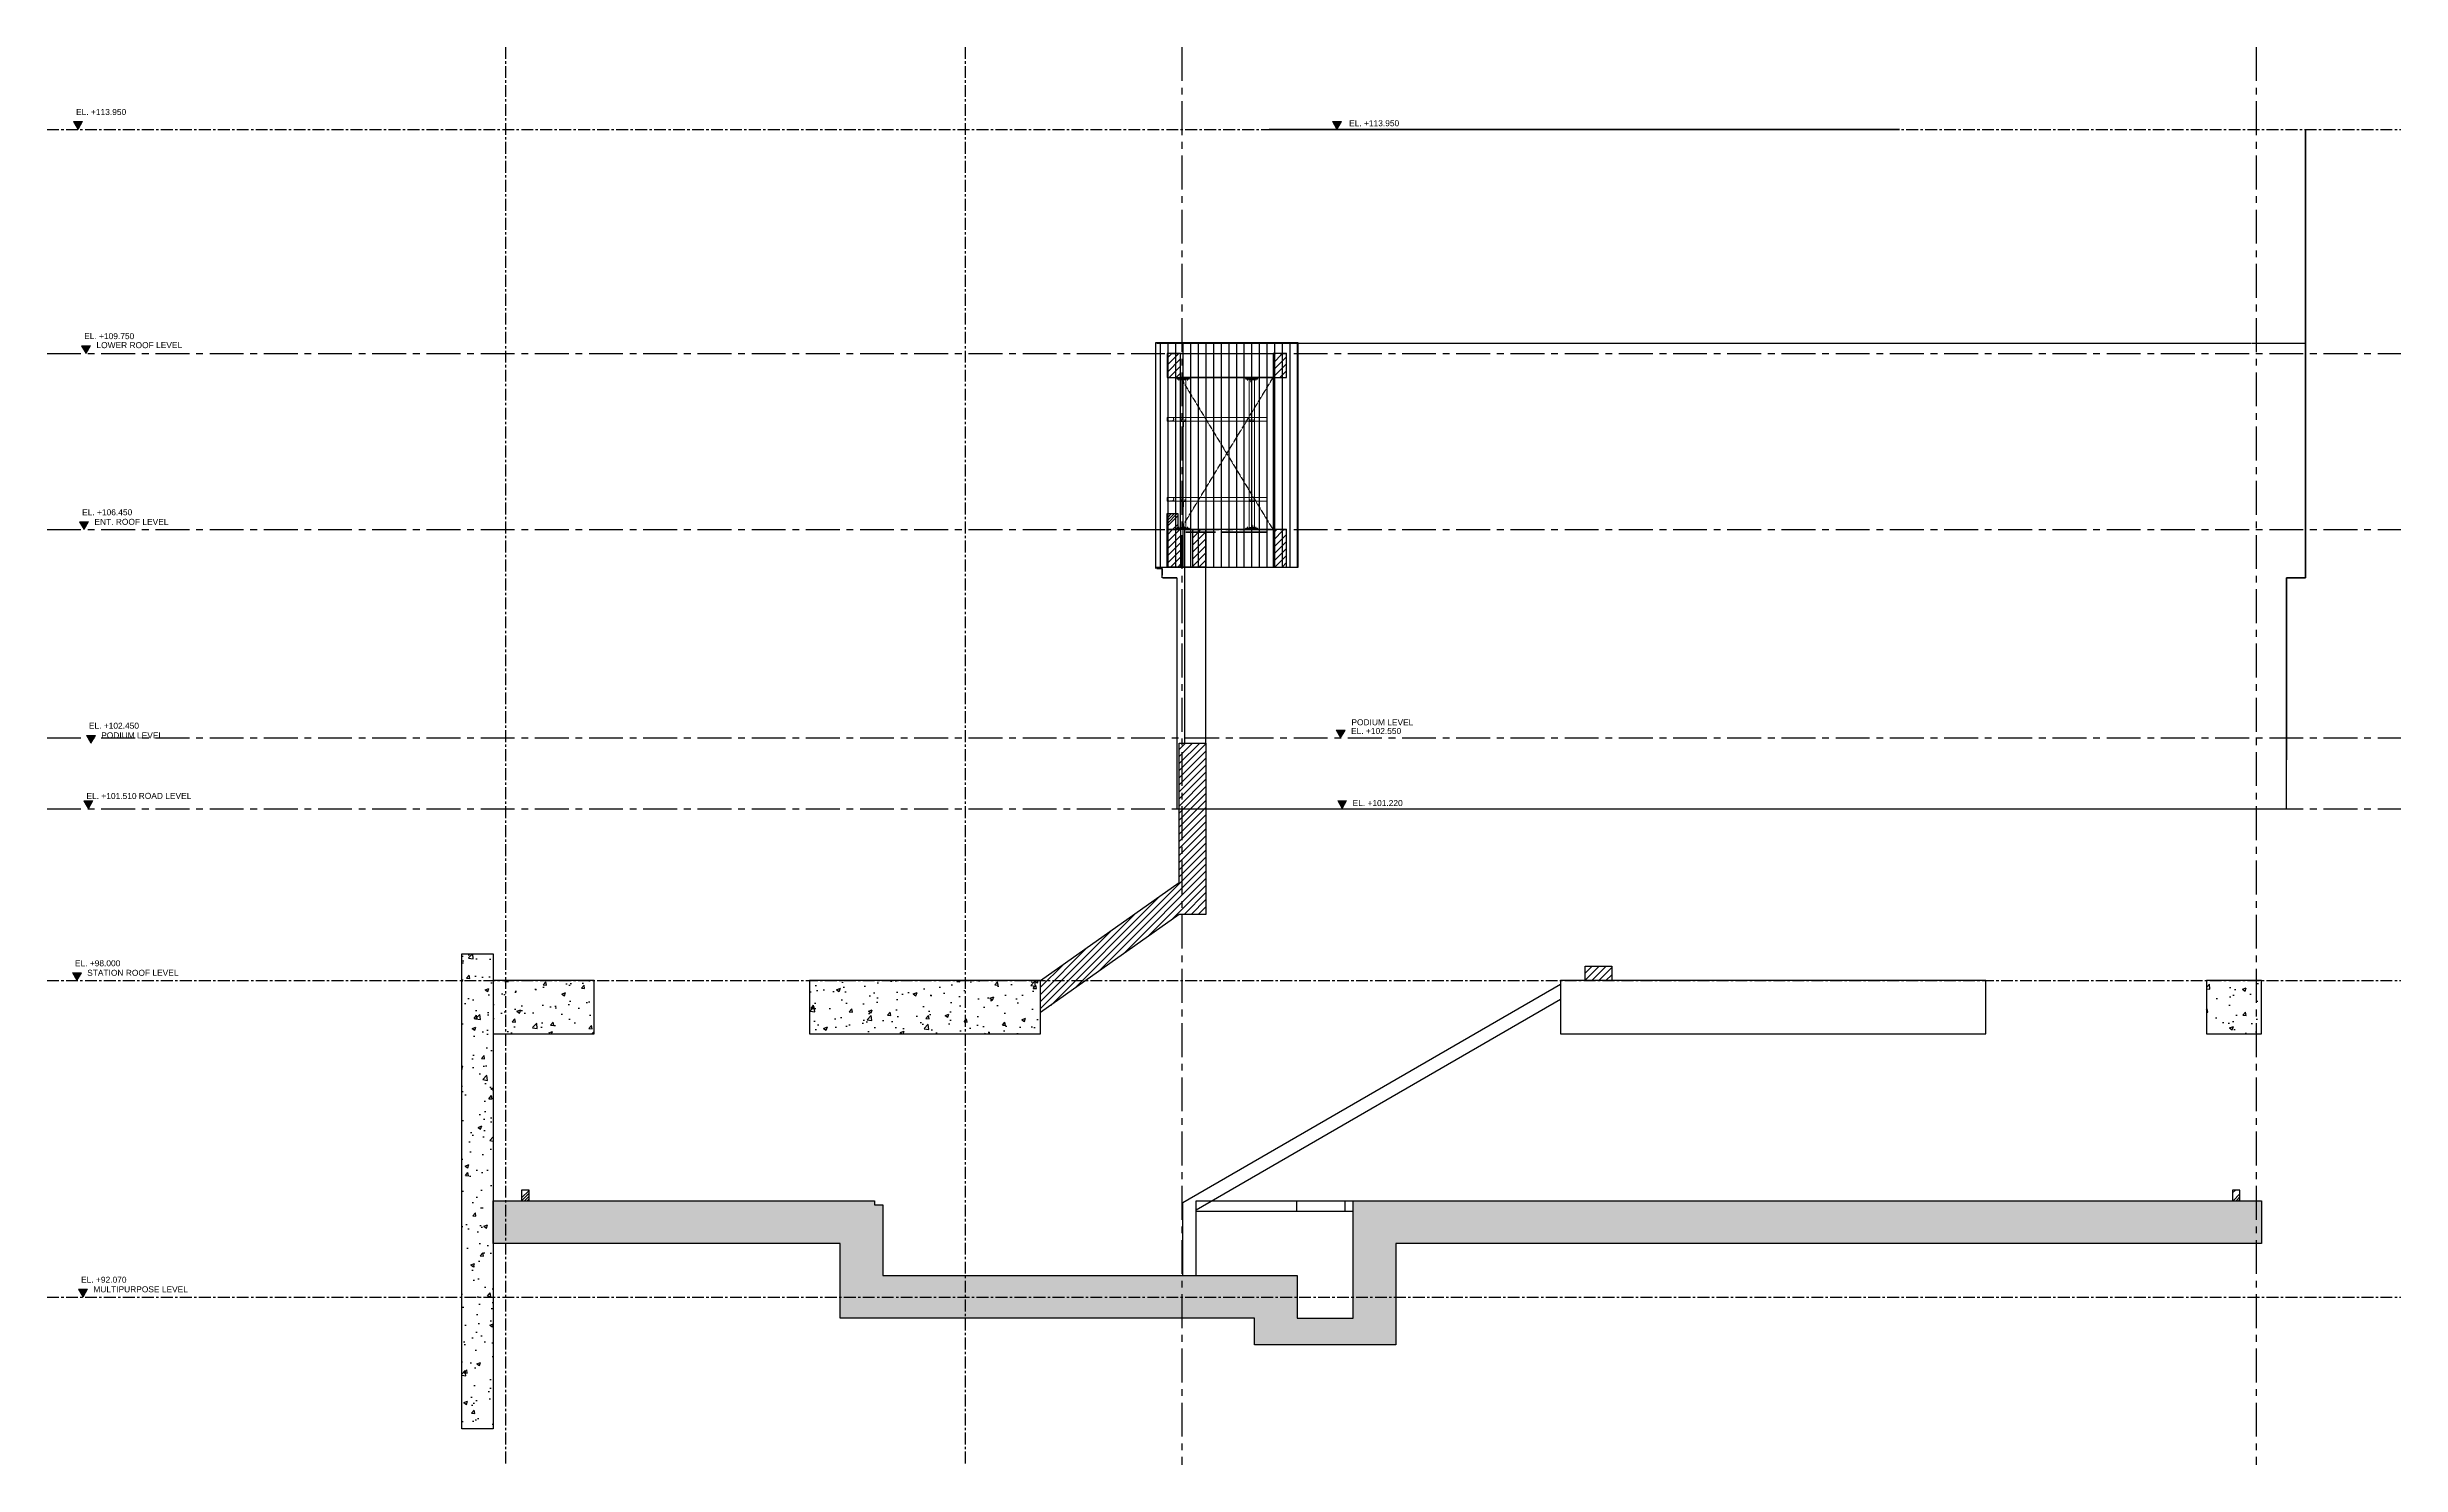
# Model space of a CAD drawing. Header units: millimetres. Extents: x 652554 to 1678317, y -308114 to 170803.
# Drawn here: x 803947 to 848070, y -57451 to -30885 of the extents above; entities that cross this region are included whole.
import ezdxf

# ---------------------------------------------------------------- set-up
doc = ezdxf.new("R2010")
doc.units = ezdxf.units.MM
for name, pattern in [('CENTER', [50.8, 31.75, -6.35, 6.35, -6.35]), ('HIDDEN', [0.375, 0.25, -0.125]), ('XKITLINE00', [0]), ('XKITLINE02', [4, 2, -2])]:
    doc.linetypes.add(name, pattern=pattern)
for name, color, linetype, lineweight in [('A-COLS-E', 1, 'Continuous', 35), ('A-GENM', 1, 'Continuous', 9), ('A-GLAZ-CURT', 2, 'Continuous', 9), ('A-GLAZ-CWMG', 2, 'Continuous', 35), ('Bolt', 1, 'Continuous', 0), ('Part', 2, 'Continuous', 0), ('WALL-E', 2, 'Continuous', 35), ('Z-230_A_LEVEL', 3, 'Continuous', 9)]:
    doc.layers.add(name, color=color, linetype=linetype, lineweight=lineweight)
doc.layers.add('DIM', color=1, linetype='Continuous')
doc.styles.add('Arial_2', font='arial.ttf', dxfattribs={"height": 3})
pattern_1 = [(50, (-790658.35, 142188.7), (717.26018, -62.75213), [75, -825]), (355, (-790658.35, 142188.7), (-138.75133, 752.19213), [60, -660]), (100.451444, (-790598.6, 142183.5), (578.50885, 689.44), [63.7402, -701.1421]), (46.1842, (-790658.35, 142388.7), (1067.24133, -165.5193), [112.5, -1237.5]), (96.635635, (-790569.4, 142374.9), (934.66195, 974.1186), [95.61034, -1051.71376]), (351.184164, (-790658.4, 142388.7), (934.66195, 974.1186), [90, -990]), (21, (-790558.35, 142338.7), (596.90705, -402.6189), [75, -825]), (326, (-790558.35, 142338.7), (243.31533, 725.15005), [60, -660]), (71.451445, (-790508.6, 142305.15), (840.22238, 322.53115), [63.7402, -701.1421]), (37.5, (-790658.35, 142188.7), (12.159855, 332.893854), [0, -652, 0, -670, 0, -662.5]), (7.5, (-790658.35, 142188.7), (263.06954, 394.41171), [0, -382, 0, -637, 0, -252.5]), (327.5, (-790881.35, 142188.7), (533.822436, -22.55487), [0, -250, 0, -780, 0, -1035]), (317.5, (-790981.35, 142188.7), (583.18617, 100.10498), [0, -325, 0, -518, 0, -735])]
pattern_2 = [(45, (-790658.35, 142188.7), (-159.099026, 159.099026), []), (45, (-790605.32, 142188.7), (-159.099026, 159.099026), []), (45, (-790552.28, 142188.7), (-159.099026, 159.099026), []), (45, (-790499.25, 142188.7), (-159.099026, 159.099026), [])]
pattern_3 = [(45, (-790658.35, 142188.7), (-66.291261, 66.291261), [])]

msp = doc.modelspace()

# ---------------------------------------------------------------- texts
at = {"layer": 'Z-230_A_LEVEL', "style": 'Arial_2'}
for s, p in [('EL. +102.550', (828390.8337, -43755.5514)), ('PODIUM LEVEL', (828396.6301, -43592.0117)), ('EL. +101.220', (828419.1538, -45106.2922))]:
    msp.add_text(s, height=112.5, rotation=360, dxfattribs=at).set_placement(p)

# ---------------------------------------------------------------- blocks, each defined once
blk = doc.blocks.new('Level - STR - Level-4265360-SECTION E')
at = {"layer": 'Z-230_A_LEVEL'}
blk.add_hatch(color=256, dxfattribs=at).paths.add_polyline_path([(25324, 101929), (25773, 101152), (26221, 101929)])
for p, q in [((25324, 101929), (26221, 101929)), ((25773, 101152), (25324, 101929)), ((26221, 101929), (25773, 101152))]:
    blk.add_line(p, q, dxfattribs=at)
blk = doc.blocks.new('*A15932753')
at = {"layer": 'Part', "linetype": 'XKITLINE00', "lineweight": 0}
for p, q in [((3268.443203, 248.849652), (3268.443203, 248.199652)), ((3268.443203, 248.849652), (3287.093202, 248.849652)), ((3268.443203, 248.199652), (3287.093202, 248.199652)), ((3287.093202, 248.849652), (3287.093202, 248.199652))]:
    blk.add_line(p, q, dxfattribs=at)
blk = doc.blocks.new('*A15962754')
at = {"layer": 'Part', "linetype": 'XKITLINE00', "lineweight": 0}
for p, q in [((3283.193202, 256.149652), (3282.993202, 256.349652)), ((3285.393202, 256.149652), (3283.193202, 256.149652)), ((3285.593202, 256.349652), (3285.393202, 256.149652))]:
    blk.add_line(p, q, dxfattribs=at)
at = {"layer": 'Part', "linetype": 'XKITLINE02', "lineweight": 0}
blk.add_line((3282.993202, 256.349652), (3285.593202, 256.349652), dxfattribs=at)
blk = doc.blocks.new('*A16092755')
at = {"layer": 'Part', "linetype": 'XKITLINE00', "lineweight": 0}
for p, q in [((3270.943202, 255.949652), (3271.943202, 255.949652)), ((3270.943202, 255.949652), (3270.943202, 248.849652)), ((3271.943202, 255.949652), (3271.943202, 248.849652)), ((3270.943202, 248.139652), (3270.943202, 233.849652)), ((3271.943202, 248.139652), (3271.943202, 233.849652)), ((3270.943202, 233.139652), (3270.943202, 228.249652)), ((3271.943202, 233.139652), (3271.943202, 228.249652)), ((3271.943202, 228.249652), (3270.943202, 228.249652))]:
    blk.add_line(p, q, dxfattribs=at)
at = {"layer": 'Part', "linetype": 'XKITLINE02', "lineweight": 0}
for p, q in [((3270.943202, 248.849652), (3270.943202, 248.139652)), ((3271.943202, 248.849652), (3271.943202, 248.139652)), ((3270.943202, 233.849652), (3270.943202, 233.139652)), ((3271.943202, 233.849652), (3271.943202, 233.139652))]:
    blk.add_line(p, q, dxfattribs=at)
blk = doc.blocks.new('*A16102756')
at = {"layer": 'Part', "linetype": 'XKITLINE00', "lineweight": 0}
for p, q in [((3283.793202, 255.949652), (3284.793202, 255.949652)), ((3283.793202, 255.949652), (3283.793202, 248.849652)), ((3284.793202, 255.949652), (3284.793202, 248.849652)), ((3283.793202, 248.139652), (3283.793202, 233.849652)), ((3284.793202, 248.139652), (3284.793202, 233.849652)), ((3283.793202, 233.139652), (3283.793202, 228.249652)), ((3284.793202, 233.139652), (3284.793202, 228.249652)), ((3284.793202, 228.249652), (3283.793202, 228.249652))]:
    blk.add_line(p, q, dxfattribs=at)
at = {"layer": 'Part', "linetype": 'XKITLINE02', "lineweight": 0}
for p, q in [((3283.793202, 248.849652), (3283.793202, 248.139652)), ((3284.793202, 248.849652), (3284.793202, 248.139652)), ((3283.793202, 233.849652), (3283.793202, 233.139652)), ((3284.793202, 233.849652), (3284.793202, 233.139652))]:
    blk.add_line(p, q, dxfattribs=at)
blk = doc.blocks.new('*A16122757')
at = {"layer": 'Part', "linetype": 'XKITLINE00', "lineweight": 0}
for p, q in [((3270.343202, 228.049652), (3270.343202, 228.149652)), ((3270.343202, 228.149652), (3272.543202, 228.149652)), ((3270.343202, 228.049652), (3272.543202, 228.049652)), ((3272.543202, 228.049652), (3272.543202, 228.149652))]:
    blk.add_line(p, q, dxfattribs=at)
blk = doc.blocks.new('*A16132758')
at = {"layer": 'Part', "linetype": 'XKITLINE02', "lineweight": 0}
for p, q in [((3271.523202, 228.749652), (3271.473202, 228.749652)), ((3271.473202, 228.749652), (3271.473202, 228.249652)), ((3271.473202, 228.149652), (3272.073202, 228.149652)), ((3271.523202, 228.749652), (3271.523202, 228.249652))]:
    blk.add_line(p, q, dxfattribs=at)
at = {"layer": 'Part', "linetype": 'XKITLINE00', "lineweight": 0}
for p, q in [((3271.473202, 228.249652), (3271.473202, 228.149652)), ((3271.523202, 228.249652), (3271.523202, 228.199652)), ((3272.073202, 228.199652), (3271.523202, 228.199652)), ((3272.073202, 228.149652), (3272.073202, 228.199652))]:
    blk.add_line(p, q, dxfattribs=at)
blk = doc.blocks.new('*A16142759')
at = {"layer": 'Part', "linetype": 'XKITLINE00', "lineweight": 0}
for p, q in [((3270.143202, 227.849652), (3270.343202, 228.049652)), ((3270.343202, 228.049652), (3272.543202, 228.049652)), ((3272.543202, 228.049652), (3272.743202, 227.849652))]:
    blk.add_line(p, q, dxfattribs=at)
at = {"layer": 'Part', "linetype": 'XKITLINE02', "lineweight": 0}
blk.add_line((3272.743202, 227.849652), (3270.143202, 227.849652), dxfattribs=at)
blk = doc.blocks.new('*A16152760')
at = {"layer": 'Part', "linetype": 'XKITLINE00', "lineweight": 0}
for p, q in [((3283.193202, 228.049652), (3283.193202, 228.149652)), ((3283.193202, 228.149652), (3285.393202, 228.149652)), ((3283.193202, 228.049652), (3285.393202, 228.049652)), ((3285.393202, 228.049652), (3285.393202, 228.149652))]:
    blk.add_line(p, q, dxfattribs=at)
blk = doc.blocks.new('*A16162761')
at = {"layer": 'Part', "linetype": 'XKITLINE02', "lineweight": 0}
for p, q in [((3284.373202, 228.749652), (3284.323202, 228.749652)), ((3284.323202, 228.749652), (3284.323202, 228.249652)), ((3284.323202, 228.149652), (3284.923202, 228.149652)), ((3284.373202, 228.749652), (3284.373202, 228.249652))]:
    blk.add_line(p, q, dxfattribs=at)
at = {"layer": 'Part', "linetype": 'XKITLINE00', "lineweight": 0}
for p, q in [((3284.323202, 228.249652), (3284.323202, 228.149652)), ((3284.373202, 228.249652), (3284.373202, 228.199652)), ((3284.923202, 228.199652), (3284.373202, 228.199652)), ((3284.923202, 228.149652), (3284.923202, 228.199652))]:
    blk.add_line(p, q, dxfattribs=at)
blk = doc.blocks.new('*A16172762')
at = {"layer": 'Part', "linetype": 'XKITLINE00', "lineweight": 0}
for p, q in [((3282.993202, 227.849652), (3283.193202, 228.049652)), ((3283.193202, 228.049652), (3285.393202, 228.049652)), ((3285.393202, 228.049652), (3285.593202, 227.849652))]:
    blk.add_line(p, q, dxfattribs=at)
at = {"layer": 'Part', "linetype": 'XKITLINE02', "lineweight": 0}
blk.add_line((3285.593202, 227.849652), (3282.993202, 227.849652), dxfattribs=at)
blk = doc.blocks.new('*A16182763')
at = {"layer": 'Part', "linetype": 'XKITLINE00', "lineweight": 0}
for p, q in [((3268.443203, 233.849652), (3268.443203, 233.199652)), ((3268.443203, 233.849652), (3287.093202, 233.849652)), ((3268.443203, 233.199652), (3287.093202, 233.199652)), ((3287.093202, 233.849652), (3287.093202, 233.199652))]:
    blk.add_line(p, q, dxfattribs=at)
blk = doc.blocks.new('*A16192764')
at = {"layer": 'Part', "linetype": 'XKITLINE00', "lineweight": 0}
for p, q in [((3271.473202, 233.139652), (3271.413202, 233.139652)), ((3271.413202, 233.139652), (3271.413202, 232.139652)), ((3271.413202, 232.839652), (3271.473202, 232.839652)), ((3271.413202, 232.139652), (3271.473202, 232.139652)), ((3271.473202, 233.139652), (3271.473202, 232.139652))]:
    blk.add_line(p, q, dxfattribs=at)
blk = doc.blocks.new('*A16202765')
at = {"layer": 'Part', "linetype": 'XKITLINE00', "lineweight": 0}
for p, q in [((3270.943202, 233.139652), (3270.943202, 233.199652)), ((3271.943202, 233.139652), (3270.943202, 233.139652)), ((3271.943202, 233.139652), (3271.943202, 233.199652))]:
    blk.add_line(p, q, dxfattribs=at)
at = {"layer": 'Part', "linetype": 'XKITLINE02', "lineweight": 0}
blk.add_line((3271.943202, 233.199652), (3270.943202, 233.199652), dxfattribs=at)
blk = doc.blocks.new('*A16222766')
at = {"layer": 'Part', "linetype": 'XKITLINE00', "lineweight": 0}
for p, q in [((3284.323202, 233.139652), (3284.263202, 233.139652)), ((3284.263202, 233.139652), (3284.263202, 232.139652)), ((3284.263202, 232.839652), (3284.323202, 232.839652)), ((3284.263202, 232.139652), (3284.323202, 232.139652)), ((3284.323202, 233.139652), (3284.323202, 232.139652))]:
    blk.add_line(p, q, dxfattribs=at)
blk = doc.blocks.new('*A16232767')
at = {"layer": 'Part', "linetype": 'XKITLINE00', "lineweight": 0}
for p, q in [((3283.793202, 233.139652), (3283.793202, 233.199652)), ((3284.793202, 233.139652), (3283.793202, 233.139652)), ((3284.793202, 233.139652), (3284.793202, 233.199652))]:
    blk.add_line(p, q, dxfattribs=at)
at = {"layer": 'Part', "linetype": 'XKITLINE02', "lineweight": 0}
blk.add_line((3284.793202, 233.199652), (3283.793202, 233.199652), dxfattribs=at)
blk = doc.blocks.new('*A16282768')
at = {"layer": 'Bolt', "linetype": 'XKITLINE02', "lineweight": 0}
for p, q in [((3271.552402, 255.699652), (3271.123202, 255.699652)), ((3271.413202, 255.769652), (3271.363202, 255.769652)), ((3271.413202, 255.629652), (3271.363202, 255.629652)), ((3271.473202, 255.769652), (3271.413202, 255.769652)), ((3271.473202, 255.629652), (3271.413202, 255.629652))]:
    blk.add_line(p, q, dxfattribs=at)
blk = doc.blocks.new('*A16292769')
at = {"layer": 'Bolt'}
for points in [[(3270.71, 256.15), (3270.71, 256.05), (3270.57, 256.05), (3270.57, 256.15)], [(3272.31, 256.15), (3272.31, 256.05), (3272.17, 256.05), (3272.17, 256.15)]]:
    blk.add_hatch(color=256, dxfattribs=at).paths.add_polyline_path(points, flags=17)
at = {"layer": 'Bolt', "linetype": 'XKITLINE00', "lineweight": 0}
for p, q in [((3270.57, 256.15), (3270.57, 256.05)), ((3270.64, 256.23), (3270.64, 255.8)), ((3270.71, 256.15), (3270.71, 256.05)), ((3272.17, 256.15), (3272.17, 256.05)), ((3272.24, 256.23), (3272.24, 255.8)), ((3272.31, 256.15), (3272.31, 256.05))]:
    blk.add_line(p, q, dxfattribs=at)
blk = doc.blocks.new('*A16302770')
at = {"layer": 'Bolt', "linetype": 'XKITLINE02', "lineweight": 0}
for p, q in [((3284.402402, 255.699652), (3283.973202, 255.699652)), ((3284.263202, 255.769652), (3284.213202, 255.769652)), ((3284.263202, 255.629652), (3284.213202, 255.629652)), ((3284.323202, 255.769652), (3284.263202, 255.769652)), ((3284.323202, 255.629652), (3284.263202, 255.629652))]:
    blk.add_line(p, q, dxfattribs=at)
blk = doc.blocks.new('*A16312771')
at = {"layer": 'Bolt'}
for points in [[(3283.56, 256.15), (3283.56, 256.05), (3283.42, 256.05), (3283.42, 256.15)], [(3285.16, 256.15), (3285.16, 256.05), (3285.02, 256.05), (3285.02, 256.15)]]:
    blk.add_hatch(color=256, dxfattribs=at).paths.add_polyline_path(points, flags=17)
at = {"layer": 'Bolt', "linetype": 'XKITLINE00', "lineweight": 0}
for p, q in [((3283.42, 256.15), (3283.42, 256.05)), ((3283.49, 256.23), (3283.49, 255.8)), ((3283.56, 256.15), (3283.56, 256.05)), ((3285.02, 256.15), (3285.02, 256.05)), ((3285.09, 256.23), (3285.09, 255.8)), ((3285.16, 256.15), (3285.16, 256.05))]:
    blk.add_line(p, q, dxfattribs=at)
blk = doc.blocks.new('*A16362772')
at = {"layer": 'Bolt', "linetype": 'XKITLINE02', "lineweight": 0}
for p, q in [((3271.334002, 228.499652), (3271.763202, 228.499652)), ((3271.413202, 228.569652), (3271.473202, 228.569652)), ((3271.413202, 228.429652), (3271.473202, 228.429652)), ((3271.473202, 228.569652), (3271.523202, 228.569652)), ((3271.473202, 228.429652), (3271.523202, 228.429652))]:
    blk.add_line(p, q, dxfattribs=at)
blk = doc.blocks.new('*A16372773')
at = {"layer": 'Bolt'}
for points in [[(3270.71, 228.15), (3270.71, 228.05), (3270.57, 228.05), (3270.57, 228.15)], [(3272.31, 228.15), (3272.31, 228.05), (3272.17, 228.05), (3272.17, 228.15)]]:
    blk.add_hatch(color=256, dxfattribs=at).paths.add_polyline_path(points, flags=17)
at = {"layer": 'Bolt', "linetype": 'XKITLINE00', "lineweight": 0}
for p, q in [((3270.57, 228.05), (3270.57, 228.15)), ((3270.64, 227.97), (3270.64, 228.4)), ((3270.71, 228.05), (3270.71, 228.15)), ((3272.17, 228.05), (3272.17, 228.15)), ((3272.24, 227.97), (3272.24, 228.4)), ((3272.31, 228.05), (3272.31, 228.15))]:
    blk.add_line(p, q, dxfattribs=at)
blk = doc.blocks.new('*A16382774')
at = {"layer": 'Bolt', "linetype": 'XKITLINE02', "lineweight": 0}
for p, q in [((3284.184002, 228.499652), (3284.613202, 228.499652)), ((3284.263202, 228.569652), (3284.323202, 228.569652)), ((3284.263202, 228.429652), (3284.323202, 228.429652)), ((3284.323202, 228.569652), (3284.373202, 228.569652)), ((3284.323202, 228.429652), (3284.373202, 228.429652))]:
    blk.add_line(p, q, dxfattribs=at)
blk = doc.blocks.new('*A16392775')
at = {"layer": 'Bolt'}
for points in [[(3283.56, 228.15), (3283.56, 228.05), (3283.42, 228.05), (3283.42, 228.15)], [(3285.16, 228.15), (3285.16, 228.05), (3285.02, 228.05), (3285.02, 228.15)]]:
    blk.add_hatch(color=256, dxfattribs=at).paths.add_polyline_path(points, flags=17)
at = {"layer": 'Bolt', "linetype": 'XKITLINE00', "lineweight": 0}
for p, q in [((3283.42, 228.05), (3283.42, 228.15)), ((3283.49, 227.97), (3283.49, 228.4)), ((3283.56, 228.05), (3283.56, 228.15)), ((3285.02, 228.05), (3285.02, 228.15)), ((3285.09, 227.97), (3285.09, 228.4)), ((3285.16, 228.05), (3285.16, 228.15))]:
    blk.add_line(p, q, dxfattribs=at)
blk = doc.blocks.new('*A16402776')
at = {"layer": 'Bolt'}
for points in [[(3271.21, 233.26), (3271.21, 233.2), (3271.07, 233.2), (3271.07, 233.26)], [(3271.21, 233.2), (3271.21, 233.14), (3271.07, 233.14), (3271.07, 233.2)], [(3271.81, 233.26), (3271.81, 233.2), (3271.67, 233.2), (3271.67, 233.26)], [(3271.81, 233.2), (3271.81, 233.14), (3271.67, 233.14), (3271.67, 233.2)]]:
    blk.add_hatch(color=256, dxfattribs=at).paths.add_polyline_path(points, flags=17)
at = {"layer": 'Bolt', "linetype": 'XKITLINE00', "lineweight": 0}
for p, q in [((3271.07, 233.2), (3271.07, 233.26)), ((3271.07, 233.14), (3271.07, 233.2)), ((3271.14, 233.06), (3271.14, 233.49)), ((3271.21, 233.2), (3271.21, 233.26)), ((3271.21, 233.14), (3271.21, 233.2)), ((3271.67, 233.2), (3271.67, 233.26)), ((3271.67, 233.14), (3271.67, 233.2)), ((3271.74, 233.06), (3271.74, 233.49)), ((3271.81, 233.2), (3271.81, 233.26)), ((3271.81, 233.14), (3271.81, 233.2))]:
    blk.add_line(p, q, dxfattribs=at)
blk = doc.blocks.new('*A16412777')
at = {"layer": 'Bolt'}
for points in [[(3284.06, 233.26), (3284.06, 233.2), (3283.92, 233.2), (3283.92, 233.26)], [(3284.06, 233.2), (3284.06, 233.14), (3283.92, 233.14), (3283.92, 233.2)], [(3284.66, 233.26), (3284.66, 233.2), (3284.52, 233.2), (3284.52, 233.26)], [(3284.66, 233.2), (3284.66, 233.14), (3284.52, 233.14), (3284.52, 233.2)]]:
    blk.add_hatch(color=256, dxfattribs=at).paths.add_polyline_path(points, flags=17)
at = {"layer": 'Bolt', "linetype": 'XKITLINE00', "lineweight": 0}
for p, q in [((3283.92, 233.2), (3283.92, 233.26)), ((3283.92, 233.14), (3283.92, 233.2)), ((3283.99, 233.06), (3283.99, 233.49)), ((3284.06, 233.2), (3284.06, 233.26)), ((3284.06, 233.14), (3284.06, 233.2)), ((3284.52, 233.2), (3284.52, 233.26)), ((3284.52, 233.14), (3284.52, 233.2)), ((3284.59, 233.06), (3284.59, 233.49)), ((3284.66, 233.2), (3284.66, 233.26)), ((3284.66, 233.14), (3284.66, 233.2))]:
    blk.add_line(p, q, dxfattribs=at)
blk = doc.blocks.new('*A16472778')
at = {"layer": 'Part', "linetype": 'XKITLINE00', "lineweight": 0}
for p, q in [((3270.943202, 248.139652), (3270.943202, 248.199652)), ((3271.943202, 248.139652), (3270.943202, 248.139652)), ((3271.943202, 248.139652), (3271.943202, 248.199652))]:
    blk.add_line(p, q, dxfattribs=at)
at = {"layer": 'Part', "linetype": 'XKITLINE02', "lineweight": 0}
blk.add_line((3271.943202, 248.199652), (3270.943202, 248.199652), dxfattribs=at)
blk = doc.blocks.new('*A16482779')
at = {"layer": 'Part', "linetype": 'XKITLINE00', "lineweight": 0}
for p, q in [((3271.473202, 248.139652), (3271.413202, 248.139652)), ((3271.413202, 248.139652), (3271.413202, 247.139652)), ((3271.413202, 247.839652), (3271.473202, 247.839652)), ((3271.413202, 247.139652), (3271.473202, 247.139652)), ((3271.473202, 248.139652), (3271.473202, 247.139652))]:
    blk.add_line(p, q, dxfattribs=at)
blk = doc.blocks.new('*A16492780')
at = {"layer": 'Part', "linetype": 'XKITLINE00', "lineweight": 0}
for p, q in [((3272.543202, 256.149652), (3270.343202, 256.149652)), ((3270.343202, 256.149652), (3270.343202, 256.049652)), ((3272.543202, 256.049652), (3270.343202, 256.049652)), ((3272.543202, 256.149652), (3272.543202, 256.049652))]:
    blk.add_line(p, q, dxfattribs=at)
blk = doc.blocks.new('*A16502781')
at = {"layer": 'Part', "linetype": 'XKITLINE00', "lineweight": 0}
for p, q in [((3270.813202, 256.049652), (3270.813202, 255.999652)), ((3270.813202, 255.999652), (3271.363202, 255.999652)), ((3271.363202, 255.999652), (3271.363202, 255.949652)), ((3271.413202, 256.049652), (3271.413202, 255.949652))]:
    blk.add_line(p, q, dxfattribs=at)
at = {"layer": 'Part', "linetype": 'XKITLINE02', "lineweight": 0}
for p, q in [((3271.413202, 256.049652), (3270.813202, 256.049652)), ((3271.363202, 255.949652), (3271.363202, 255.449652)), ((3271.413202, 255.949652), (3271.413202, 255.449652)), ((3271.363202, 255.449652), (3271.413202, 255.449652))]:
    blk.add_line(p, q, dxfattribs=at)
blk = doc.blocks.new('*A16512782')
at = {"layer": 'Part', "linetype": 'XKITLINE00', "lineweight": 0}
for p, q in [((3270.343202, 256.149652), (3270.143202, 256.349652)), ((3272.543202, 256.149652), (3270.343202, 256.149652)), ((3272.743202, 256.349652), (3272.543202, 256.149652))]:
    blk.add_line(p, q, dxfattribs=at)
at = {"layer": 'Part', "linetype": 'XKITLINE02', "lineweight": 0}
blk.add_line((3270.143202, 256.349652), (3272.743202, 256.349652), dxfattribs=at)
blk = doc.blocks.new('*A16522783')
at = {"layer": 'Bolt'}
for points in [[(3271.21, 248.26), (3271.21, 248.2), (3271.07, 248.2), (3271.07, 248.26)], [(3271.21, 248.2), (3271.21, 248.14), (3271.07, 248.14), (3271.07, 248.2)], [(3271.81, 248.26), (3271.81, 248.2), (3271.67, 248.2), (3271.67, 248.26)], [(3271.81, 248.2), (3271.81, 248.14), (3271.67, 248.14), (3271.67, 248.2)]]:
    blk.add_hatch(color=256, dxfattribs=at).paths.add_polyline_path(points, flags=17)
at = {"layer": 'Bolt', "linetype": 'XKITLINE00', "lineweight": 0}
for p, q in [((3271.07, 248.2), (3271.07, 248.26)), ((3271.07, 248.14), (3271.07, 248.2)), ((3271.14, 248.06), (3271.14, 248.49)), ((3271.21, 248.2), (3271.21, 248.26)), ((3271.21, 248.14), (3271.21, 248.2)), ((3271.67, 248.2), (3271.67, 248.26)), ((3271.67, 248.14), (3271.67, 248.2)), ((3271.74, 248.06), (3271.74, 248.49)), ((3271.81, 248.2), (3271.81, 248.26)), ((3271.81, 248.14), (3271.81, 248.2))]:
    blk.add_line(p, q, dxfattribs=at)
blk = doc.blocks.new('*A16552784')
at = {"layer": 'Part', "linetype": 'XKITLINE00', "lineweight": 0}
for p, q in [((3283.793202, 248.139652), (3283.793202, 248.199652)), ((3284.793202, 248.139652), (3283.793202, 248.139652)), ((3284.793202, 248.139652), (3284.793202, 248.199652))]:
    blk.add_line(p, q, dxfattribs=at)
at = {"layer": 'Part', "linetype": 'XKITLINE02', "lineweight": 0}
blk.add_line((3284.793202, 248.199652), (3283.793202, 248.199652), dxfattribs=at)
blk = doc.blocks.new('*A16562785')
at = {"layer": 'Part', "linetype": 'XKITLINE00', "lineweight": 0}
for p, q in [((3284.323202, 248.139652), (3284.263202, 248.139652)), ((3284.263202, 248.139652), (3284.263202, 247.139652)), ((3284.263202, 247.839652), (3284.323202, 247.839652)), ((3284.263202, 247.139652), (3284.323202, 247.139652)), ((3284.323202, 248.139652), (3284.323202, 247.139652))]:
    blk.add_line(p, q, dxfattribs=at)
blk = doc.blocks.new('*A16572786')
at = {"layer": 'Part', "linetype": 'XKITLINE00', "lineweight": 0}
for p, q in [((3285.393202, 256.149652), (3283.193202, 256.149652)), ((3283.193202, 256.149652), (3283.193202, 256.049652)), ((3285.393202, 256.049652), (3283.193202, 256.049652)), ((3285.393202, 256.149652), (3285.393202, 256.049652))]:
    blk.add_line(p, q, dxfattribs=at)
blk = doc.blocks.new('*A16582787')
at = {"layer": 'Part', "linetype": 'XKITLINE00', "lineweight": 0}
for p, q in [((3283.663202, 256.049652), (3283.663202, 255.999652)), ((3283.663202, 255.999652), (3284.213202, 255.999652)), ((3284.213202, 255.999652), (3284.213202, 255.949652)), ((3284.263202, 256.049652), (3284.263202, 255.949652))]:
    blk.add_line(p, q, dxfattribs=at)
at = {"layer": 'Part', "linetype": 'XKITLINE02', "lineweight": 0}
for p, q in [((3284.263202, 256.049652), (3283.663202, 256.049652)), ((3284.213202, 255.949652), (3284.213202, 255.449652)), ((3284.263202, 255.949652), (3284.263202, 255.449652)), ((3284.213202, 255.449652), (3284.263202, 255.449652))]:
    blk.add_line(p, q, dxfattribs=at)
blk = doc.blocks.new('*A16592788')
at = {"layer": 'Bolt'}
for points in [[(3284.06, 248.26), (3284.06, 248.2), (3283.92, 248.2), (3283.92, 248.26)], [(3284.06, 248.2), (3284.06, 248.14), (3283.92, 248.14), (3283.92, 248.2)], [(3284.66, 248.26), (3284.66, 248.2), (3284.52, 248.2), (3284.52, 248.26)], [(3284.66, 248.2), (3284.66, 248.14), (3284.52, 248.14), (3284.52, 248.2)]]:
    blk.add_hatch(color=256, dxfattribs=at).paths.add_polyline_path(points, flags=17)
at = {"layer": 'Bolt', "linetype": 'XKITLINE00', "lineweight": 0}
for p, q in [((3283.92, 248.2), (3283.92, 248.26)), ((3283.92, 248.14), (3283.92, 248.2)), ((3283.99, 248.06), (3283.99, 248.49)), ((3284.06, 248.2), (3284.06, 248.26)), ((3284.06, 248.14), (3284.06, 248.2)), ((3284.52, 248.2), (3284.52, 248.26)), ((3284.52, 248.14), (3284.52, 248.2)), ((3284.59, 248.06), (3284.59, 248.49)), ((3284.66, 248.2), (3284.66, 248.26)), ((3284.66, 248.14), (3284.66, 248.2))]:
    blk.add_line(p, q, dxfattribs=at)

# ---------------------------------------------------------------- hatches: boundary and pattern name
h = msp.add_hatch()
h.set_pattern_fill('ANSI31', color=49, scale=45, angle=45)
h.paths.add_polyline_path([(827398.7885, -36426.6516), (824723.3744, -36426.6516), (824723.3744, -40626.6506), (827398.7885, -40626.6506)])
h = msp.add_hatch()
h.set_pattern_fill('ANSI31', color=49, scale=750)
h.set_pattern_definition(pattern_3)
h.paths.add_polyline_path([(824943.3744, -37076.6516), (825193.3758, -37076.6516), (825193.3758, -36626.6516), (824943.3744, -36626.6516)])
h = msp.add_hatch()
h.set_pattern_fill('ANSI31', color=49, scale=750)
h.set_pattern_definition([(45, (-788856.68, 142444.51), (-66.291261, 66.291261), [])])
h.paths.add_polyline_path([(826927.3748, -37076.6516), (827177.3748, -37076.6516), (827177.3748, -36626.6516), (826928.7884, -36626.6516)])
h = msp.add_hatch()
h.set_pattern_fill('ANSI34', color=49, scale=300)
h.set_pattern_definition(pattern_2)
h.paths.add_polyline_path([(824943.3744, -39626.6516), (825143.3757, -39626.6516), (825143.3757, -39926.6516), (824943.3744, -39926.6516)])
h = msp.add_hatch()
h.set_pattern_fill('ANSI31', color=49, scale=750)
h.set_pattern_definition(pattern_3)
h.paths.add_polyline_path([(824943.3744, -39926.6516), (825193.3744, -39926.6516), (825193.3744, -40626.6517), (824943.3744, -40626.6517)])
h = msp.add_hatch()
h.set_pattern_fill('ANSI31', color=49, scale=750)
h.set_pattern_definition(pattern_3)
h.paths.add_polyline_path([(825418.3744, -40626.6517), (825668.3743, -40626.6517), (825668.3743, -39926.6516), (825418.3744, -39926.6516)])
h = msp.add_hatch()
h.set_pattern_fill('ANSI31', color=49, scale=750)
h.set_pattern_definition([(45, (-790559.35, 142188.7), (-66.291261, 66.291261), [])])
h.paths.add_polyline_path([(826927.3742, -40626.6517), (827177.3754, -40626.6517), (827177.3754, -39926.6516), (826927.3742, -39926.6516)])
h = msp.add_hatch()
h.set_pattern_fill('ANSI31', color=249, scale=750)
h.set_pattern_definition(pattern_3)
h.paths.add_polyline_path([(822568.377, -48376.6512), (825170.2527, -46536.6517), (825170.3778, -43926.6517), (825670.3792, -43926.6517), (825670.3777, -47136.6517), (825170.2527, -47136.6517), (822568.3762, -48976.6517)])
h = msp.add_hatch()
h.set_pattern_fill('AR-CONC', color=249, scale=100)
h.set_pattern_definition(pattern_1)
h.paths.add_polyline_path([(811719.3163, -47876.7517), (812309.155, -47876.7517), (812309.155, -56775.4048), (811719.3163, -56775.4048)])
h = msp.add_hatch()
h.set_pattern_fill('AR-CONC', color=249, scale=100)
h.set_pattern_definition(pattern_1)
h.paths.add_polyline_path([(814203.3757, -48376.6517), (812308.3744, -48376.6517), (812308.3744, -49376.6516), (814203.3757, -49376.6516)])
h = msp.add_hatch()
h.set_pattern_fill('AR-CONC', color=249, scale=100)
h.set_pattern_definition(pattern_1)
h.paths.add_polyline_path([(818240.7402, -49376.6516), (822568.3774, -49376.6516), (822568.3774, -48376.6517), (818240.7402, -48376.6517)])
h = msp.add_hatch()
h.set_pattern_fill('ANSI31', color=249, scale=750)
h.set_pattern_definition(pattern_3)
h.paths.add_polyline_path([(832778.3743, -48106.6517), (833278.3744, -48106.6517), (833278.3744, -48376.6517), (832778.3743, -48376.6517)])
h = msp.add_hatch()
h.set_pattern_fill('AR-CONC', color=249, scale=100)
h.set_pattern_definition(pattern_1)
h.paths.add_polyline_path([(844423.3744, -49376.6516), (845453.3757, -49376.6516), (845453.3757, -48376.6517), (844423.3744, -48376.6517)])
h = msp.add_hatch()
h.set_pattern_fill('AR-CONC', color=249, scale=100)
h.set_pattern_definition(pattern_1)
h.paths.add_polyline_path([(812308.2436, -52501.6517), (819458.1538, -52501.6517), (819458.1543, -52576.6517), (819613.3744, -52576.6517), (819613.3758, -53901.6517), (827378.3743, -53901.6517), (827378.3743, -54701.6516), (828428.3743, -54701.6516), (828428.3752, -52501.6517), (845453.3715, -52501.6517), (845453.3715, -53301.6517), (829228.3744, -53301.6517), (829228.3744, -55201.6517), (826578.3744, -55201.6517), (826578.3744, -54701.6516), (818813.3748, -54701.6516), (818813.3758, -53301.6517), (812308.2436, -53301.6517)])
h = msp.add_hatch()
h.set_pattern_fill('ANSI34', color=249, scale=300)
h.set_pattern_definition(pattern_2)
h.paths.add_polyline_path([(812843.3739, -52501.6517), (812983.3738, -52501.6517), (812983.3738, -52301.6516), (812843.3739, -52301.6516)])
h = msp.add_hatch()
h.set_pattern_fill('ANSI34', color=249, scale=300)
h.set_pattern_definition(pattern_2)
h.paths.add_polyline_path([(844913.3734, -52501.6517), (845053.3749, -52501.6517), (845053.3749, -52301.6516), (844913.3734, -52301.6516)])

# ---------------------------------------------------------------- linework, layer by layer
at = {"color": 49, "linetype": 'HIDDEN', "ltscale": 10}
for p, q in [((825193.3755, -39926.6516), (826928.7878, -37076.6512)), ((825193.3758, -37076.6512), (826927.3742, -39926.6516))]:
    msp.add_line(p, q, dxfattribs=at)
at = {"color": 1, "linetype": 'CENTER', "ltscale": 7}
for points in [[(812543.3749, -30884.9802), (812543.3749, -57450.8598)], [(821158.3749, -30884.9802), (821158.3749, -57450.8598)], [(803947.3004, -32426.6516), (848069.8764, -32426.6516)]]:
    msp.add_lwpolyline(points, dxfattribs=at)
at = {"color": 1, "linetype": 'CENTER', "ltscale": 20}
for points in [[(825216.3748, -30884.9802), (825216.3748, -57450.8598)], [(845353.3749, -30884.9802), (845353.3749, -57450.8598)]]:
    msp.add_lwpolyline(points, dxfattribs=at)
at = {"color": 1}
msp.add_lwpolyline([(827398.7885, -36426.6516), (824723.3748, -36426.6516), (824723.3748, -40626.6506), (827398.7885, -40626.6506)], close=True, dxfattribs=at)
at = {"color": 49}
for points in [[(824943.3744, -37076.6516), (825193.3758, -37076.6516), (825193.3758, -36626.6516), (824943.3744, -36626.6516)], [(825193.375, -36626.6516), (826928.7878, -36626.6516), (826928.7878, -37076.6512), (825193.375, -37076.6512)], [(826928.7878, -37076.6512), (827178.7892, -37076.6512), (827178.7892, -36626.6512), (826928.7878, -36626.6512)], [(824943.3744, -39626.6516), (825143.3757, -39626.6516), (825143.3757, -39926.6516), (824943.3744, -39926.6516)], [(824943.3744, -39926.6516), (825193.3744, -39926.6516), (825193.3744, -40626.6517), (824943.3744, -40626.6517)], [(825418.3744, -40626.6517), (825668.3743, -40626.6517), (825668.3743, -39926.6516), (825418.3744, -39926.6516)], [(826927.3742, -40626.6517), (827177.3754, -40626.6517), (827177.3754, -39926.6516), (826927.3742, -39926.6516)]]:
    msp.add_lwpolyline(points, close=True, dxfattribs=at)
at = {"color": 4, "linetype": 'HIDDEN', "ltscale": 10}
msp.add_lwpolyline([(825193.3758, -37076.6512), (826928.7884, -37076.6512), (826928.7884, -39926.6516), (825193.3758, -39926.6516)], close=True, dxfattribs=at)
at = {"color": 49}
msp.add_lwpolyline([(825270.3789, -39926.6516), (825270.3789, -40626.6517)], dxfattribs=at)
at = {"color": 249}
for points in [[(825270.379, -43926.6517), (825670.3791, -43926.6517), (825670.3791, -40626.6517), (825270.379, -40626.6517)], [(811719.3163, -47876.7517), (812309.155, -47876.7517), (812309.155, -56775.4048), (811719.3163, -56775.4048)], [(814203.3757, -48376.6517), (812308.3744, -48376.6517), (812308.3744, -49376.6516), (814203.3757, -49376.6516)], [(818240.7402, -49376.6516), (822568.3774, -49376.6516), (822568.3774, -48376.6517), (818240.7402, -48376.6517)], [(832318.3768, -49376.6516), (840288.3744, -49376.6516), (840288.3744, -48376.6517), (832318.3768, -48376.6517)], [(832778.3743, -48106.6517), (833278.3744, -48106.6517), (833278.3744, -48376.6517), (832778.3743, -48376.6517)], [(844423.3744, -49376.6516), (845453.3757, -49376.6516), (845453.3757, -48376.6517), (844423.3744, -48376.6517)], [(812843.3739, -52501.6517), (812983.3738, -52501.6517), (812983.3738, -52301.6516), (812843.3739, -52301.6516)], [(827376.3747, -52501.6517), (828276.3744, -52501.6517), (828276.3744, -52701.6517), (827376.3747, -52701.6517)], [(844913.3734, -52501.6517), (845053.3749, -52501.6517), (845053.3749, -52301.6516), (844913.3734, -52301.6516)]]:
    msp.add_lwpolyline(points, close=True, dxfattribs=at)
for points in [[(822568.377, -48376.6512), (825170.2527, -46536.6517), (825170.3778, -43926.6517), (825670.3792, -43926.6517), (825670.3777, -47136.6517), (825170.2527, -47136.6517), (822568.3762, -48976.6517), (822568.377, -48376.6512)], [(825238.3744, -52531.1165), (832318.3768, -48443.3671)], [(832318.3768, -48732.044), (825488.3743, -52675.4522)], [(812308.2436, -52501.6517), (819458.1538, -52501.6517), (819458.1543, -52576.6517), (819613.3744, -52576.6517), (819613.3758, -53901.6517), (827378.3743, -53901.6517), (827378.3743, -54701.6516), (828428.3743, -54701.6516), (828428.3752, -52501.6517), (845453.3715, -52501.6517), (845453.3715, -53301.6517), (829228.3744, -53301.6517), (829228.3744, -55201.6517), (826578.3744, -55201.6517), (826578.3744, -54701.6516), (818813.3748, -54701.6516), (818813.3758, -53301.6517), (812308.2436, -53301.6517), (812308.2436, -52501.6517)], [(825488.3743, -53901.6517), (825488.3752, -52501.6517)], [(825488.3752, -52501.6517), (828428.3766, -52501.6517)], [(825238.3744, -53901.6517), (825238.3744, -52531.1165)], [(828428.3766, -52701.6517), (825488.3752, -52701.6517)]]:
    msp.add_lwpolyline(points, dxfattribs=at)
at = {"layer": 'A-COLS-E', "color": 250}
for p, q in [((825693.3648, -39976.6516), (825293.3648, -39976.6516)), ((825293.3648, -39976.6516), (825693.3648, -39976.6516)), ((825693.3648, -39976.6516), (825293.3648, -39976.6516)), ((825293.3648, -39976.6516), (825693.3648, -39976.6516)), ((845923.3749, -40831.6516), (845923.3749, -43926.6516)), ((845923.3749, -43926.6516), (845923.3749, -40831.6516)), ((845923.3749, -40831.6516), (845923.3749, -43926.6516)), ((845923.3749, -43926.6516), (845923.3749, -40831.6516))]:
    msp.add_line(p, q, dxfattribs=at)
at = {"layer": 'A-GENM', "color": 250}
for p, q in [((846278.3333, -37801.6516), (846278.3333, -32626.6526)), ((846278.3333, -37801.6516), (846278.3333, -32626.6526)), ((846278.3333, -37801.6516), (846278.3333, -32626.6526)), ((846278.3333, -37801.6516), (846278.3333, -32626.6526)), ((846278.3333, -37801.6516), (846278.3333, -32626.6526)), ((846278.3333, -37801.6516), (846278.3333, -32626.6526)), ((846278.3333, -37801.6516), (846278.3333, -32626.6526)), ((846278.3333, -37801.6516), (846278.3333, -32626.6526)), ((846278.3333, -37801.6516), (846278.3333, -32626.6526)), ((846278.3333, -37801.6516), (846278.3333, -32626.6526)), ((846278.3333, -37801.6516), (846278.3333, -32626.6526)), ((846278.3333, -37801.6516), (846278.3333, -32626.6526)), ((846278.3333, -37801.6516), (846278.3333, -32626.6526)), ((846278.3333, -37801.6516), (846278.3333, -32626.6526)), ((846278.3333, -37801.6516), (846278.3333, -32626.6526)), ((846278.3333, -37801.6516), (846278.3333, -32626.6526)), ((846278.3333, -37801.6516), (846278.3333, -32626.6526)), ((846278.3333, -37801.6516), (846278.3333, -32626.6526)), ((846278.3333, -37801.6516), (846278.3333, -32626.6526)), ((846278.3333, -37801.6516), (846278.3333, -32626.6526)), ((846278.3333, -37801.6516), (846278.3333, -32626.6526)), ((846278.3333, -37801.6516), (846278.3333, -32626.6526)), ((846278.3333, -37801.6516), (846278.3333, -32626.6526)), ((846278.3333, -37801.6516), (846278.3333, -32626.6526)), ((846278.3333, -37801.6516), (846278.3333, -32626.6526)), ((846278.3333, -37801.6516), (846278.3333, -32626.6526)), ((846278.3333, -37801.6516), (846278.3333, -32626.6526)), ((846278.3333, -37801.6516), (846278.3333, -32626.6526)), ((846278.3333, -37801.6516), (846278.3333, -32626.6526)), ((846278.3333, -37801.6516), (846278.3333, -32626.6526)), ((846278.3333, -37801.6516), (846278.3333, -32626.6526)), ((846278.3333, -37801.6516), (846278.3333, -32626.6526)), ((846278.3333, -37801.6516), (846278.3333, -32626.6526)), ((846278.3333, -37801.6516), (846278.3333, -32626.6526)), ((846278.3333, -37801.6516), (846278.3333, -32626.6526)), ((846278.3333, -37801.6516), (846278.3333, -32626.6526)), ((846278.3333, -37801.6516), (846278.3333, -32626.6526)), ((846278.3333, -37801.6516), (846278.3333, -32626.6526)), ((846278.3333, -37801.6516), (846278.3333, -32626.6526)), ((846278.3333, -37801.6516), (846278.3333, -32626.6526)), ((846278.3333, -37801.6516), (846278.3333, -32626.6526)), ((846278.3333, -37801.6516), (846278.3333, -32626.6526)), ((846278.3333, -37801.6516), (846278.3333, -32626.6526)), ((846278.3333, -37801.6516), (846278.3333, -32626.6526)), ((846278.3333, -37801.6516), (846278.3333, -32626.6526)), ((846278.3333, -37801.6516), (846278.3333, -32626.6526)), ((846278.3333, -37801.6516), (846278.3333, -32626.6526)), ((846278.3333, -37801.6516), (846278.3333, -32626.6526)), ((846278.3333, -37801.6516), (846278.3333, -32626.6526)), ((846278.3333, -37801.6516), (846278.3333, -32626.6526)), ((846278.3333, -37801.6516), (846278.3333, -32626.6526)), ((846278.3333, -37801.6516), (846278.3333, -32626.6526)), ((846278.3333, -37801.6516), (846278.3333, -32626.6526)), ((846278.3333, -37801.6516), (846278.3333, -32626.6526)), ((846278.3333, -37801.6516), (846278.3333, -32626.6526)), ((846278.3333, -37801.6516), (846278.3333, -32626.6526)), ((846278.3333, -37801.6516), (846278.3333, -32626.6526)), ((846278.3333, -37801.6516), (846278.3333, -32626.6526)), ((846278.3333, -37801.6516), (846278.3333, -32626.6526)), ((846278.3333, -37801.6516), (846278.3333, -32626.6526)), ((846278.3333, -37801.6516), (846278.3333, -32626.6526)), ((846278.3333, -37801.6516), (846278.3333, -32626.6526)), ((846278.3333, -37801.6516), (846278.3333, -32626.6526)), ((846278.3333, -37801.6516), (846278.3333, -32626.6526)), ((846278.3333, -37801.6516), (846278.3333, -32626.6526)), ((846278.3333, -37801.6516), (846278.3333, -32626.6526)), ((846278.3333, -37801.6516), (846278.3333, -32626.6526)), ((846278.3333, -37801.6516), (846278.3333, -32626.6526)), ((846278.3333, -37801.6516), (846278.3333, -32626.6526)), ((846278.3333, -37801.6516), (846278.3333, -32626.6526)), ((846278.3333, -37801.6516), (846278.3333, -32626.6526)), ((846278.3333, -37801.6516), (846278.3333, -32626.6526)), ((846278.3333, -37801.6516), (846278.3333, -32626.6526)), ((846278.3333, -37801.6516), (846278.3333, -32626.6526)), ((846278.3333, -37801.6516), (846278.3333, -32626.6526)), ((846278.3333, -37801.6516), (846278.3333, -32626.6526)), ((846278.3333, -37801.6516), (846278.3333, -32626.6526)), ((846278.3333, -37801.6516), (846278.3333, -32626.6526)), ((846278.3333, -37801.6516), (846278.3333, -32626.6526)), ((846278.3333, -37801.6516), (846278.3333, -32626.6526)), ((846278.3333, -37801.6516), (846278.3333, -32626.6526)), ((846278.3333, -37801.6516), (846278.3333, -32626.6526)), ((846278.3333, -37801.6516), (846278.3333, -32626.6526)), ((846278.3333, -37801.6516), (846278.3333, -32626.6526)), ((846278.3333, -37801.6516), (846278.3333, -32626.6526)), ((846278.3333, -37801.6516), (846278.3333, -32626.6526)), ((846278.3333, -37801.6516), (846278.3333, -32626.6526)), ((846278.3333, -37801.6516), (846278.3333, -32626.6526)), ((846278.3333, -37801.6516), (846278.3333, -32626.6526)), ((846278.3333, -37801.6516), (846278.3333, -32626.6526)), ((846278.3333, -37801.6516), (846278.3333, -32626.6526)), ((846278.3333, -37801.6516), (846278.3333, -32626.6526)), ((846278.3333, -37801.6516), (846278.3333, -32626.6526)), ((846278.3333, -37801.6516), (846278.3333, -32626.6526)), ((846278.3333, -37801.6516), (846278.3333, -32626.6526)), ((846278.3333, -37801.6516), (846278.3333, -32626.6526)), ((846278.3333, -37801.6516), (846278.3333, -32626.6526)), ((846278.3333, -37801.6516), (846278.3333, -32626.6526)), ((846278.3333, -37801.6516), (846278.3333, -32626.6526)), ((846278.3333, -37801.6516), (846278.3333, -32626.6526)), ((846278.3333, -37801.6516), (846278.3333, -32626.6526)), ((846278.3333, -37801.6516), (846278.3333, -32626.6526)), ((846278.3333, -37801.6516), (846278.3333, -32626.6526)), ((846278.3333, -37801.6516), (846278.3333, -32626.6526)), ((846278.3333, -37801.6516), (846278.3333, -32626.6526)), ((846278.3333, -37801.6516), (846278.3333, -32626.6526)), ((846278.3333, -37801.6516), (846278.3333, -32626.6526)), ((846278.3333, -37801.6516), (846278.3333, -32626.6526)), ((846278.3333, -37801.6516), (846278.3333, -32626.6526)), ((846278.3333, -37801.6516), (846278.3333, -32626.6526)), ((846278.3333, -37801.6516), (846278.3333, -32626.6526)), ((846278.3333, -37801.6516), (846278.3333, -32626.6526)), ((846278.3333, -37801.6516), (846278.3333, -32626.6526)), ((846278.3333, -37801.6516), (846278.3333, -32626.6526)), ((846278.3333, -37801.6516), (846278.3333, -32626.6526)), ((846278.3333, -37801.6516), (846278.3333, -32626.6526)), ((846278.3333, -37801.6516), (846278.3333, -32626.6526)), ((846278.3333, -37801.6516), (846278.3333, -32626.6526)), ((846278.3333, -37801.6516), (846278.3333, -32626.6526)), ((846278.3333, -37801.6516), (846278.3333, -32626.6526)), ((846278.3333, -37801.6516), (846278.3333, -32626.6526)), ((846278.3333, -37801.6516), (846278.3333, -32626.6526)), ((846278.3333, -37801.6516), (846278.3333, -32626.6526)), ((846278.3333, -37801.6516), (846278.3333, -32626.6526)), ((846278.3333, -37801.6516), (846278.3333, -32626.6526)), ((846278.3333, -37801.6516), (846278.3333, -32626.6526)), ((846278.3333, -37801.6516), (846278.3333, -32626.6526)), ((846278.3333, -37801.6516), (846278.3333, -32626.6526)), ((846278.3333, -37801.6516), (846278.3333, -32626.6526)), ((846278.3333, -37801.6516), (846278.3333, -32626.6526)), ((846278.3333, -37801.6516), (846278.3333, -32626.6526)), ((846278.3333, -37801.6516), (846278.3333, -32626.6526)), ((846278.3333, -37801.6516), (846278.3333, -32626.6526)), ((846278.3333, -37801.6516), (846278.3333, -32626.6526)), ((846278.3333, -37801.6516), (846278.3333, -32626.6526)), ((846278.3333, -37801.6516), (846278.3333, -32626.6526)), ((846278.3333, -37801.6516), (846278.3333, -32626.6526)), ((846278.3333, -37801.6516), (846278.3333, -32626.6526)), ((846278.3333, -37801.6516), (846278.3333, -32626.6526)), ((846278.3333, -37801.6516), (846278.3333, -32626.6526)), ((846278.3333, -37801.6516), (846278.3333, -32626.6526)), ((846278.3333, -37801.6516), (846278.3333, -32626.6526)), ((846278.3333, -37801.6516), (846278.3333, -32626.6526)), ((846278.3333, -37801.6516), (846278.3333, -32626.6526)), ((846278.3333, -37801.6516), (846278.3333, -32626.6526)), ((846278.3333, -37801.6516), (846278.3333, -32626.6526)), ((846278.3333, -37801.6516), (846278.3333, -32626.6526)), ((846278.3333, -37801.6516), (846278.3333, -32626.6526)), ((846278.3333, -37801.6516), (846278.3333, -32626.6526)), ((846278.3333, -37801.6516), (846278.3333, -32626.6526)), ((846278.3333, -37801.6516), (846278.3333, -32626.6526)), ((846278.3333, -37801.6516), (846278.3333, -32626.6526)), ((846278.3333, -37801.6516), (846278.3333, -32626.6526)), ((846278.3333, -37801.6516), (846278.3333, -32626.6526)), ((846278.3333, -37801.6516), (846278.3333, -32626.6526)), ((846278.3333, -37801.6516), (846278.3333, -32626.6526)), ((846278.3333, -37801.6516), (846278.3333, -32626.6526)), ((846278.3333, -37801.6516), (846278.3333, -32626.6526)), ((846278.3333, -37801.6516), (846278.3333, -32626.6526)), ((846278.3333, -37801.6516), (846278.3333, -32626.6526)), ((846278.3333, -37801.6516), (846278.3333, -32626.6526)), ((846278.3333, -37801.6516), (846278.3333, -32626.6526)), ((846278.3333, -37801.6516), (846278.3333, -32626.6526)), ((846278.3333, -37801.6516), (846278.3333, -32626.6526)), ((846278.3333, -37801.6516), (846278.3333, -32626.6526)), ((846278.3333, -37801.6516), (846278.3333, -32626.6526)), ((846278.3333, -37801.6516), (846278.3333, -32626.6526)), ((846278.3333, -37801.6516), (846278.3333, -32626.6526)), ((846278.3333, -37801.6516), (846278.3333, -32626.6526)), ((846278.3333, -37801.6516), (846278.3333, -32626.6526)), ((846278.3333, -37801.6516), (846278.3333, -32626.6526)), ((846278.3333, -37801.6516), (846278.3333, -32626.6526)), ((846278.3333, -37801.6516), (846278.3333, -32626.6526)), ((846278.3333, -37801.6516), (846278.3333, -32626.6526)), ((846278.3333, -37801.6516), (846278.3333, -32626.6526)), ((846278.3333, -37801.6516), (846278.3333, -32626.6526)), ((846278.3333, -37801.6516), (846278.3333, -32626.6526)), ((846278.3333, -37801.6516), (846278.3333, -32626.6526)), ((846278.3333, -37801.6516), (846278.3333, -32626.6526)), ((846278.3333, -37801.6516), (846278.3333, -32626.6526)), ((846278.3333, -37801.6516), (846278.3333, -32626.6526)), ((846278.3333, -37801.6516), (846278.3333, -32626.6526)), ((846278.3333, -37801.6516), (846278.3333, -32626.6526)), ((846278.3333, -37801.6516), (846278.3333, -32626.6526)), ((846278.3333, -37801.6516), (846278.3333, -32626.6526)), ((846278.3333, -37801.6516), (846278.3333, -32626.6526)), ((846278.3333, -37801.6516), (846278.3333, -32626.6526)), ((846278.3333, -37801.6516), (846278.3333, -32626.6526)), ((846278.3333, -37801.6516), (846278.3333, -32626.6526)), ((846278.3333, -37801.6516), (846278.3333, -32626.6526)), ((846278.3333, -37801.6516), (846278.3333, -32626.6526)), ((846278.3333, -37801.6516), (846278.3333, -32626.6526)), ((846278.3333, -37801.6516), (846278.3333, -32626.6526)), ((846278.3333, -37801.6516), (846278.3333, -32626.6526)), ((846278.3333, -37801.6516), (846278.3333, -32626.6526)), ((846278.3333, -37801.6516), (846278.3333, -32626.6526)), ((846278.3333, -37801.6516), (846278.3333, -32626.6526)), ((846278.3333, -37801.6516), (846278.3333, -32626.6526)), ((846278.3333, -37801.6516), (846278.3333, -32626.6526)), ((846278.3333, -37801.6516), (846278.3333, -32626.6526)), ((846278.3333, -37801.6516), (846278.3333, -32626.6526)), ((846278.3333, -37801.6516), (846278.3333, -32626.6526)), ((846278.3333, -37801.6516), (846278.3333, -32626.6526)), ((846278.3333, -37801.6516), (846278.3333, -32626.6526)), ((846278.3333, -37801.6516), (846278.3333, -32626.6526)), ((846278.3333, -37801.6516), (846278.3333, -32626.6526)), ((846278.3333, -37801.6516), (846278.3333, -32626.6526)), ((846278.3333, -37801.6516), (846278.3333, -32626.6526)), ((846278.3333, -37801.6516), (846278.3333, -32626.6526)), ((846278.3333, -37801.6516), (846278.3333, -32626.6526)), ((846278.3333, -37801.6516), (846278.3333, -32626.6526)), ((846278.3333, -37801.6516), (846278.3333, -32626.6526)), ((846278.3333, -37801.6516), (846278.3333, -32626.6526)), ((846278.3333, -37801.6516), (846278.3333, -32626.6526)), ((846278.3333, -37801.6516), (846278.3333, -32626.6526)), ((846278.3333, -37801.6516), (846278.3333, -32626.6526)), ((846278.3333, -37801.6516), (846278.3333, -32626.6526)), ((846278.3333, -37801.6516), (846278.3333, -32626.6526)), ((846278.3333, -37801.6516), (846278.3333, -32626.6526)), ((846278.3333, -37801.6516), (846278.3333, -32626.6526)), ((846278.3333, -37801.6516), (846278.3333, -32626.6526)), ((846278.3333, -37801.6516), (846278.3333, -32626.6526)), ((846278.3333, -37801.6516), (846278.3333, -32626.6526)), ((846278.3333, -37801.6516), (846278.3333, -32626.6526)), ((846278.3333, -37801.6516), (846278.3333, -32626.6526)), ((846278.3333, -37801.6516), (846278.3333, -32626.6526)), ((846278.3333, -37801.6516), (846278.3333, -32626.6526)), ((846278.3333, -37801.6516), (846278.3333, -32626.6526)), ((846278.3333, -37801.6516), (846278.3333, -32626.6526)), ((846278.3333, -37801.6516), (846278.3333, -32626.6526)), ((846278.3333, -37801.6516), (846278.3333, -32626.6526)), ((846278.3333, -37801.6516), (846278.3333, -32626.6526)), ((846278.3333, -37801.6516), (846278.3333, -32626.6526)), ((846278.3333, -37801.6516), (846278.3333, -32626.6526)), ((846278.3333, -37801.6516), (846278.3333, -32626.6526)), ((846278.3333, -37801.6516), (846278.3333, -32626.6526)), ((846278.3333, -37801.6516), (846278.3333, -32626.6526)), ((846278.3333, -37801.6516), (846278.3333, -32626.6526)), ((846278.3333, -37801.6516), (846278.3333, -32626.6526)), ((846278.3333, -37801.6516), (846278.3333, -32626.6526)), ((846278.3333, -37801.6516), (846278.3333, -32626.6526)), ((846278.3333, -37801.6516), (846278.3333, -32626.6526)), ((846278.3333, -37801.6516), (846278.3333, -32626.6526)), ((846278.3333, -37801.6516), (846278.3333, -32626.6526)), ((846278.3333, -37801.6516), (846278.3333, -32626.6526)), ((846278.3333, -37801.6516), (846278.3333, -32626.6526)), ((846278.3333, -37801.6516), (846278.3333, -32626.6526)), ((846278.3333, -37801.6516), (846278.3333, -32626.6526)), ((846278.3333, -37801.6516), (846278.3333, -32626.6526)), ((846278.3333, -37801.6516), (846278.3333, -32626.6526)), ((846278.3333, -37801.6516), (846278.3333, -32626.6526)), ((846278.3333, -37801.6516), (846278.3333, -32626.6526)), ((846278.3333, -37801.6516), (846278.3333, -32626.6526)), ((846278.3333, -37801.6516), (846278.3333, -32626.6526)), ((846278.3333, -37801.6516), (846278.3333, -32626.6526)), ((846278.3333, -37801.6516), (846278.3333, -32626.6526)), ((846278.3333, -37801.6516), (846278.3333, -32626.6526)), ((846278.3333, -37801.6516), (846278.3333, -32626.6526)), ((846278.3333, -37801.6516), (846278.3333, -32626.6526)), ((846278.3333, -37801.6516), (846278.3333, -32626.6526)), ((846278.3333, -37801.6516), (846278.3333, -32626.6526)), ((846278.3333, -37801.6516), (846278.3333, -32626.6526)), ((846278.3333, -37801.6516), (846278.3333, -32626.6526)), ((846278.3333, -37801.6516), (846278.3333, -32626.6526)), ((846278.3333, -37801.6516), (846278.3333, -32626.6526)), ((846278.3333, -37801.6516), (846278.3333, -32626.6526)), ((846278.3333, -37801.6516), (846278.3333, -32626.6526)), ((846278.3333, -37801.6516), (846278.3333, -32626.6526)), ((846278.3333, -37801.6516), (846278.3333, -32626.6526)), ((846278.3333, -37801.6516), (846278.3333, -32626.6526)), ((846278.3333, -37801.6516), (846278.3333, -32626.6526)), ((846278.3333, -37801.6516), (846278.3333, -32626.6526)), ((846278.3333, -37801.6516), (846278.3333, -32626.6526)), ((846278.3333, -37801.6516), (846278.3333, -32626.6526)), ((846278.3333, -37801.6516), (846278.3333, -32626.6526)), ((846278.3333, -37801.6516), (846278.3333, -32626.6526)), ((846278.3333, -37801.6516), (846278.3333, -32626.6526)), ((846278.3333, -37801.6516), (846278.3333, -32626.6526)), ((846278.3333, -37801.6516), (846278.3333, -32626.6526)), ((846278.3333, -37801.6516), (846278.3333, -32626.6526)), ((846278.3333, -37801.6516), (846278.3333, -32626.6526)), ((846278.3333, -37801.6516), (846278.3333, -32626.6526)), ((846278.3333, -37801.6516), (846278.3333, -32626.6526)), ((846278.3333, -37801.6516), (846278.3333, -32626.6526)), ((846278.3333, -37801.6516), (846278.3333, -32626.6526)), ((846278.3333, -37801.6516), (846278.3333, -32626.6526)), ((846278.3333, -37801.6516), (846278.3333, -32626.6526)), ((846278.3333, -37801.6516), (846278.3333, -32626.6526)), ((846278.3333, -37801.6516), (846278.3333, -32626.6526)), ((846278.3333, -37801.6516), (846278.3333, -32626.6526)), ((846278.3333, -37801.6516), (846278.3333, -32626.6526)), ((846278.3333, -37801.6516), (846278.3333, -32626.6526)), ((846278.3333, -37801.6516), (846278.3333, -32626.6526)), ((846278.3333, -37801.6516), (846278.3333, -32626.6526)), ((846278.3333, -37801.6516), (846278.3333, -32626.6526)), ((846278.3333, -37801.6516), (846278.3333, -32626.6526)), ((846278.3333, -37801.6516), (846278.3333, -32626.6526)), ((846278.3333, -37801.6516), (846278.3333, -32626.6526)), ((846278.3333, -37801.6516), (846278.3333, -32626.6526)), ((846278.3333, -37801.6516), (846278.3333, -32626.6526)), ((846278.3333, -37801.6516), (846278.3333, -32626.6526)), ((846278.3333, -37801.6516), (846278.3333, -32626.6526)), ((846278.3333, -37801.6516), (846278.3333, -32626.6526)), ((846278.3333, -37801.6516), (846278.3333, -32626.6526)), ((846278.3333, -37801.6516), (846278.3333, -32626.6526)), ((846278.3333, -37801.6516), (846278.3333, -32626.6526)), ((846278.3333, -37801.6516), (846278.3333, -32626.6526)), ((846278.3333, -37801.6516), (846278.3333, -32626.6526)), ((846278.3333, -37801.6516), (846278.3333, -32626.6526)), ((846278.3333, -37801.6516), (846278.3333, -32626.6526)), ((846278.3333, -37801.6516), (846278.3333, -32626.6526)), ((846278.3333, -37801.6516), (846278.3333, -32626.6526)), ((846278.3333, -37801.6516), (846278.3333, -32626.6526)), ((846278.3333, -37801.6516), (846278.3333, -32626.6526)), ((846278.3333, -37801.6516), (846278.3333, -32626.6526)), ((846278.3333, -37801.6516), (846278.3333, -32626.6526)), ((846278.3333, -37801.6516), (846278.3333, -32626.6526)), ((846278.3333, -37801.6516), (846278.3333, -32626.6526)), ((846278.3333, -37801.6516), (846278.3333, -32626.6526)), ((846278.3333, -37801.6516), (846278.3333, -32626.6526)), ((846278.3333, -37801.6516), (846278.3333, -32626.6526)), ((846278.3333, -40626.6506), (846278.3333, -37851.6516)), ((846278.3333, -40626.6506), (846278.3333, -37851.6516)), ((846278.3333, -40626.6506), (846278.3333, -37851.6516)), ((846278.3333, -40626.6506), (846278.3333, -37851.6516)), ((846278.3333, -40626.6506), (846278.3333, -37851.6516)), ((846278.3333, -40626.6506), (846278.3333, -37851.6516)), ((846278.3333, -40626.6506), (846278.3333, -37851.6516)), ((846278.3333, -40626.6506), (846278.3333, -37851.6516)), ((846278.3333, -40626.6506), (846278.3333, -37851.6516)), ((846278.3333, -40626.6506), (846278.3333, -37851.6516)), ((846278.3333, -40626.6506), (846278.3333, -37851.6516)), ((846278.3333, -40626.6506), (846278.3333, -37851.6516)), ((846278.3333, -40626.6506), (846278.3333, -37851.6516)), ((846278.3333, -40626.6506), (846278.3333, -37851.6516)), ((846278.3333, -40626.6506), (846278.3333, -37851.6516)), ((846278.3333, -40626.6506), (846278.3333, -37851.6516)), ((846278.3333, -40626.6506), (846278.3333, -37851.6516)), ((846278.3333, -40626.6506), (846278.3333, -37851.6516)), ((846278.3333, -40626.6506), (846278.3333, -37851.6516)), ((846278.3333, -40626.6506), (846278.3333, -37851.6516)), ((846278.3333, -40626.6506), (846278.3333, -37851.6516)), ((846278.3333, -40626.6506), (846278.3333, -37851.6516)), ((846278.3333, -40626.6506), (846278.3333, -37851.6516)), ((846278.3333, -40626.6506), (846278.3333, -37851.6516)), ((846278.3333, -40626.6506), (846278.3333, -37851.6516)), ((846278.3333, -40626.6506), (846278.3333, -37851.6516)), ((846278.3333, -40626.6506), (846278.3333, -37851.6516)), ((846278.3333, -40626.6506), (846278.3333, -37851.6516)), ((846278.3333, -40626.6506), (846278.3333, -37851.6516)), ((846278.3333, -40626.6506), (846278.3333, -37851.6516)), ((846278.3333, -40626.6506), (846278.3333, -37851.6516)), ((846278.3333, -40626.6506), (846278.3333, -37851.6516)), ((846278.3333, -40626.6506), (846278.3333, -37851.6516)), ((846278.3333, -40626.6506), (846278.3333, -37851.6516)), ((846278.3333, -40626.6506), (846278.3333, -37851.6516)), ((846278.3333, -40626.6506), (846278.3333, -37851.6516)), ((846278.3333, -40626.6506), (846278.3333, -37851.6516)), ((846278.3333, -40626.6506), (846278.3333, -37851.6516)), ((846278.3333, -40626.6506), (846278.3333, -37851.6516)), ((846278.3333, -40626.6506), (846278.3333, -37851.6516)), ((846278.3333, -40626.6506), (846278.3333, -37851.6516)), ((846278.3333, -40626.6506), (846278.3333, -37851.6516)), ((846278.3333, -40626.6506), (846278.3333, -37851.6516)), ((846278.3333, -40626.6506), (846278.3333, -37851.6516)), ((846278.3333, -40626.6506), (846278.3333, -37851.6516)), ((846278.3333, -40626.6506), (846278.3333, -37851.6516)), ((846278.3333, -40626.6506), (846278.3333, -37851.6516)), ((846278.3333, -40626.6506), (846278.3333, -37851.6516)), ((846278.3333, -40626.6506), (846278.3333, -37851.6516)), ((846278.3333, -40626.6506), (846278.3333, -37851.6516)), ((846278.3333, -40626.6506), (846278.3333, -37851.6516)), ((846278.3333, -40626.6506), (846278.3333, -37851.6516)), ((846278.3333, -40626.6506), (846278.3333, -37851.6516)), ((846278.3333, -40626.6506), (846278.3333, -37851.6516)), ((846278.3333, -40626.6506), (846278.3333, -37851.6516)), ((846278.3333, -40626.6506), (846278.3333, -37851.6516)), ((846278.3333, -40626.6506), (846278.3333, -37851.6516)), ((846278.3333, -40626.6506), (846278.3333, -37851.6516)), ((846278.3333, -40626.6506), (846278.3333, -37851.6516)), ((846278.3333, -40626.6506), (846278.3333, -37851.6516)), ((846278.3333, -40626.6506), (846278.3333, -37851.6516)), ((846278.3333, -40626.6506), (846278.3333, -37851.6516)), ((846278.3333, -40626.6506), (846278.3333, -37851.6516)), ((846278.3333, -40626.6506), (846278.3333, -37851.6516)), ((846278.3333, -40626.6506), (846278.3333, -37851.6516)), ((846278.3333, -40626.6506), (846278.3333, -37851.6516)), ((846278.3333, -40626.6506), (846278.3333, -37851.6516)), ((846278.3333, -40626.6506), (846278.3333, -37851.6516)), ((846278.3333, -40626.6506), (846278.3333, -37851.6516)), ((846278.3333, -40626.6506), (846278.3333, -37851.6516)), ((846278.3333, -40626.6506), (846278.3333, -37851.6516)), ((846278.3333, -40626.6506), (846278.3333, -37851.6516)), ((846278.3333, -40626.6506), (846278.3333, -37851.6516)), ((846278.3333, -40626.6506), (846278.3333, -37851.6516)), ((846278.3333, -40626.6506), (846278.3333, -37851.6516)), ((846278.3333, -40626.6506), (846278.3333, -37851.6516)), ((846278.3333, -40626.6506), (846278.3333, -37851.6516)), ((846278.3333, -40626.6506), (846278.3333, -37851.6516)), ((846278.3333, -40626.6506), (846278.3333, -37851.6516)), ((846278.3333, -40626.6506), (846278.3333, -37851.6516)), ((846278.3333, -40626.6506), (846278.3333, -37851.6516)), ((846278.3333, -40626.6506), (846278.3333, -37851.6516)), ((846278.3333, -40626.6506), (846278.3333, -37851.6516)), ((846278.3333, -40626.6506), (846278.3333, -37851.6516)), ((846278.3333, -40626.6506), (846278.3333, -37851.6516)), ((846278.3333, -40626.6506), (846278.3333, -37851.6516)), ((846278.3333, -40626.6506), (846278.3333, -37851.6516)), ((846278.3333, -40626.6506), (846278.3333, -37851.6516)), ((846278.3333, -40626.6506), (846278.3333, -37851.6516)), ((846278.3333, -40626.6506), (846278.3333, -37851.6516)), ((846278.3333, -40626.6506), (846278.3333, -37851.6516)), ((846278.3333, -40626.6506), (846278.3333, -37851.6516)), ((846278.3333, -40626.6506), (846278.3333, -37851.6516)), ((846278.3333, -40626.6506), (846278.3333, -37851.6516)), ((846278.3333, -40626.6506), (846278.3333, -37851.6516)), ((846278.3333, -40626.6506), (846278.3333, -37851.6516)), ((846278.3333, -40626.6506), (846278.3333, -37851.6516)), ((846278.3333, -40626.6506), (846278.3333, -37851.6516)), ((846278.3333, -40626.6506), (846278.3333, -37851.6516)), ((846278.3333, -40626.6506), (846278.3333, -37851.6516)), ((846278.3333, -40626.6506), (846278.3333, -37851.6516)), ((846278.3333, -40626.6506), (846278.3333, -37851.6516)), ((846278.3333, -40626.6506), (846278.3333, -37851.6516)), ((846278.3333, -40626.6506), (846278.3333, -37851.6516)), ((846278.3333, -40626.6506), (846278.3333, -37851.6516)), ((846278.3333, -40626.6506), (846278.3333, -37851.6516)), ((846278.3333, -40626.6506), (846278.3333, -37851.6516)), ((846278.3333, -40626.6506), (846278.3333, -37851.6516)), ((846278.3333, -40626.6506), (846278.3333, -37851.6516)), ((846278.3333, -40626.6506), (846278.3333, -37851.6516)), ((846278.3333, -40626.6506), (846278.3333, -37851.6516)), ((846278.3333, -40626.6506), (846278.3333, -37851.6516)), ((846278.3333, -40626.6506), (846278.3333, -37851.6516)), ((846278.3333, -40626.6506), (846278.3333, -37851.6516)), ((846278.3333, -40626.6506), (846278.3333, -37851.6516)), ((846278.3333, -40626.6506), (846278.3333, -37851.6516)), ((846278.3333, -40626.6506), (846278.3333, -37851.6516)), ((846278.3333, -40626.6506), (846278.3333, -37851.6516)), ((846278.3333, -40626.6506), (846278.3333, -37851.6516)), ((846278.3333, -40626.6506), (846278.3333, -37851.6516)), ((846278.3333, -40626.6506), (846278.3333, -37851.6516)), ((846278.3333, -40626.6506), (846278.3333, -37851.6516)), ((846278.3333, -40626.6506), (846278.3333, -37851.6516)), ((846278.3333, -40626.6506), (846278.3333, -37851.6516)), ((846278.3333, -40626.6506), (846278.3333, -37851.6516)), ((846278.3333, -40626.6506), (846278.3333, -37851.6516)), ((846278.3333, -40626.6506), (846278.3333, -37851.6516)), ((846278.3333, -40626.6506), (846278.3333, -37851.6516)), ((846278.3333, -40626.6506), (846278.3333, -37851.6516)), ((846278.3333, -40626.6506), (846278.3333, -37851.6516)), ((846278.3333, -40626.6506), (846278.3333, -37851.6516)), ((846278.3333, -40626.6506), (846278.3333, -37851.6516)), ((846278.3333, -40626.6506), (846278.3333, -37851.6516)), ((846278.3333, -40626.6506), (846278.3333, -37851.6516)), ((846278.3333, -40626.6506), (846278.3333, -37851.6516)), ((846278.3333, -40626.6506), (846278.3333, -37851.6516)), ((846278.3333, -40626.6506), (846278.3333, -37851.6516)), ((846278.3333, -40626.6506), (846278.3333, -37851.6516)), ((846278.3333, -40626.6506), (846278.3333, -37851.6516)), ((846278.3333, -40626.6506), (846278.3333, -37851.6516)), ((846278.3333, -40626.6506), (846278.3333, -37851.6516)), ((846278.3333, -40626.6506), (846278.3333, -37851.6516)), ((846278.3333, -40626.6506), (846278.3333, -37851.6516)), ((846278.3333, -40626.6506), (846278.3333, -37851.6516)), ((846278.3333, -40626.6506), (846278.3333, -37851.6516)), ((846278.3333, -40626.6506), (846278.3333, -37851.6516)), ((846278.3333, -40626.6506), (846278.3333, -37851.6516)), ((846278.3333, -40626.6506), (846278.3333, -37851.6516)), ((846278.3333, -40626.6506), (846278.3333, -37851.6516)), ((846278.3333, -40626.6506), (846278.3333, -37851.6516)), ((846278.3333, -40626.6506), (846278.3333, -37851.6516)), ((846278.3333, -40626.6506), (846278.3333, -37851.6516)), ((846278.3333, -40626.6506), (846278.3333, -37851.6516)), ((846278.3333, -40626.6506), (846278.3333, -37851.6516)), ((846278.3333, -40626.6506), (846278.3333, -37851.6516)), ((846278.3333, -40626.6506), (846278.3333, -37851.6516)), ((846278.3333, -40626.6506), (846278.3333, -37851.6516)), ((846278.3333, -40626.6506), (846278.3333, -37851.6516)), ((846278.3333, -40626.6506), (846278.3333, -37851.6516)), ((846278.3333, -40626.6506), (846278.3333, -37851.6516)), ((846278.3333, -40626.6506), (846278.3333, -37851.6516)), ((846278.3333, -40626.6506), (846278.3333, -37851.6516)), ((846278.3333, -40626.6506), (846278.3333, -37851.6516)), ((846278.3333, -40626.6506), (846278.3333, -37851.6516)), ((846278.3333, -40626.6506), (846278.3333, -37851.6516)), ((846278.3333, -40626.6506), (846278.3333, -37851.6516)), ((846278.3333, -40626.6506), (846278.3333, -37851.6516)), ((846278.3333, -40626.6506), (846278.3333, -37851.6516)), ((846278.3333, -40626.6506), (846278.3333, -37851.6516)), ((846278.3333, -40626.6506), (846278.3333, -37851.6516)), ((846278.3333, -40626.6506), (846278.3333, -37851.6516)), ((846278.3333, -40626.6506), (846278.3333, -37851.6516)), ((846278.3333, -40626.6506), (846278.3333, -37851.6516)), ((846278.3333, -40626.6506), (846278.3333, -37851.6516)), ((846278.3333, -40626.6506), (846278.3333, -37851.6516)), ((846278.3333, -40626.6506), (846278.3333, -37851.6516)), ((846278.3333, -40626.6506), (846278.3333, -37851.6516)), ((846278.3333, -40626.6506), (846278.3333, -37851.6516)), ((846278.3333, -40626.6506), (846278.3333, -37851.6516)), ((846278.3333, -40626.6506), (846278.3333, -37851.6516)), ((846278.3333, -40626.6506), (846278.3333, -37851.6516)), ((846278.3333, -40626.6506), (846278.3333, -37851.6516)), ((846278.3333, -40626.6506), (846278.3333, -37851.6516)), ((846278.3333, -40626.6506), (846278.3333, -37851.6516)), ((846278.3333, -40626.6506), (846278.3333, -37851.6516)), ((846278.3333, -40626.6506), (846278.3333, -37851.6516)), ((846278.3333, -40626.6506), (846278.3333, -37851.6516)), ((846278.3333, -40626.6506), (846278.3333, -37851.6516)), ((846278.3333, -40626.6506), (846278.3333, -37851.6516)), ((846278.3333, -40626.6506), (846278.3333, -37851.6516)), ((846278.3333, -40626.6506), (846278.3333, -37851.6516)), ((846278.3333, -40626.6506), (846278.3333, -37851.6516)), ((846278.3333, -40626.6506), (846278.3333, -37851.6516)), ((846278.3333, -40626.6506), (846278.3333, -37851.6516)), ((846278.3333, -40626.6506), (846278.3333, -37851.6516)), ((846278.3333, -40626.6506), (846278.3333, -37851.6516)), ((846278.3333, -40626.6506), (846278.3333, -37851.6516)), ((846278.3333, -40626.6506), (846278.3333, -37851.6516)), ((846278.3333, -40626.6506), (846278.3333, -37851.6516)), ((846278.3333, -40626.6506), (846278.3333, -37851.6516)), ((846278.3333, -40626.6506), (846278.3333, -37851.6516)), ((846278.3333, -40626.6506), (846278.3333, -37851.6516)), ((846278.3333, -40626.6506), (846278.3333, -37851.6516)), ((846278.3333, -40626.6506), (846278.3333, -37851.6516)), ((846278.3333, -40626.6506), (846278.3333, -37851.6516)), ((846278.3333, -40626.6506), (846278.3333, -37851.6516)), ((846278.3333, -40626.6506), (846278.3333, -37851.6516)), ((846278.3333, -40626.6506), (846278.3333, -37851.6516)), ((846278.3333, -40626.6506), (846278.3333, -37851.6516)), ((846278.3333, -40626.6506), (846278.3333, -37851.6516)), ((846278.3333, -40626.6506), (846278.3333, -37851.6516)), ((846278.3333, -40626.6506), (846278.3333, -37851.6516)), ((846278.3333, -40626.6506), (846278.3333, -37851.6516)), ((846278.3333, -40626.6506), (846278.3333, -37851.6516)), ((846278.3333, -40626.6506), (846278.3333, -37851.6516)), ((846278.3333, -40626.6506), (846278.3333, -37851.6516)), ((846278.3333, -40626.6506), (846278.3333, -37851.6516)), ((846278.3333, -40626.6506), (846278.3333, -37851.6516)), ((846278.3333, -40626.6506), (846278.3333, -37851.6516)), ((846278.3333, -40626.6506), (846278.3333, -37851.6516)), ((846278.3333, -40626.6506), (846278.3333, -37851.6516)), ((846278.3333, -40626.6506), (846278.3333, -37851.6516)), ((846278.3333, -40626.6506), (846278.3333, -37851.6516)), ((846278.3333, -40626.6506), (846278.3333, -37851.6516)), ((846278.3333, -40626.6506), (846278.3333, -37851.6516)), ((846278.3333, -40626.6506), (846278.3333, -37851.6516)), ((846278.3333, -40626.6506), (846278.3333, -37851.6516)), ((846278.3333, -40626.6506), (846278.3333, -37851.6516)), ((846278.3333, -40626.6506), (846278.3333, -37851.6516)), ((846278.3333, -40626.6506), (846278.3333, -37851.6516)), ((846278.3333, -40626.6506), (846278.3333, -37851.6516)), ((846278.3333, -40626.6506), (846278.3333, -37851.6516)), ((846278.3333, -40626.6506), (846278.3333, -37851.6516)), ((846278.3333, -40626.6506), (846278.3333, -37851.6516)), ((846278.3333, -40626.6506), (846278.3333, -37851.6516)), ((846278.3333, -40626.6506), (846278.3333, -37851.6516)), ((846278.3333, -40626.6506), (846278.3333, -37851.6516)), ((846278.3333, -40626.6506), (846278.3333, -37851.6516)), ((846278.3333, -40626.6506), (846278.3333, -37851.6516)), ((846278.3333, -40626.6506), (846278.3333, -37851.6516)), ((846278.3333, -40626.6506), (846278.3333, -37851.6516)), ((846278.3333, -40626.6506), (846278.3333, -37851.6516)), ((846278.3333, -40626.6506), (846278.3333, -37851.6516)), ((846278.3333, -40626.6506), (846278.3333, -37851.6516)), ((846278.3333, -40626.6506), (846278.3333, -37851.6516)), ((846278.3333, -40626.6506), (846278.3333, -37851.6516)), ((846278.3333, -40626.6506), (846278.3333, -37851.6516)), ((846278.3333, -40626.6506), (846278.3333, -37851.6516)), ((846278.3333, -40626.6506), (846278.3333, -37851.6516)), ((846278.3333, -40626.6506), (846278.3333, -37851.6516)), ((846278.3333, -40626.6506), (846278.3333, -37851.6516)), ((846278.3333, -40626.6506), (846278.3333, -37851.6516)), ((846278.3333, -40626.6506), (846278.3333, -37851.6516)), ((846278.3333, -40626.6506), (846278.3333, -37851.6516)), ((846278.3333, -40626.6506), (846278.3333, -37851.6516)), ((846278.3333, -40626.6506), (846278.3333, -37851.6516)), ((846278.3333, -40626.6506), (846278.3333, -37851.6516)), ((846278.3333, -40626.6506), (846278.3333, -37851.6516)), ((846278.3333, -40626.6506), (846278.3333, -37851.6516)), ((846278.3333, -40626.6506), (846278.3333, -37851.6516)), ((846278.3333, -40626.6506), (846278.3333, -37851.6516)), ((846278.3333, -40626.6506), (846278.3333, -37851.6516)), ((846278.3333, -40626.6506), (846278.3333, -37851.6516)), ((846278.3333, -40626.6506), (846278.3333, -37851.6516)), ((846278.3333, -40626.6506), (846278.3333, -37851.6516)), ((846278.3333, -40626.6506), (846278.3333, -37851.6516)), ((846278.3333, -40626.6506), (846278.3333, -37851.6516)), ((846278.3333, -40626.6506), (846278.3333, -37851.6516)), ((846278.3333, -40626.6506), (846278.3333, -37851.6516)), ((846278.3333, -40626.6506), (846278.3333, -37851.6516)), ((846278.3333, -40626.6506), (846278.3333, -37851.6516)), ((846278.3333, -40626.6506), (846278.3333, -37851.6516)), ((846278.3333, -40626.6506), (846278.3333, -37851.6516)), ((846278.3333, -40626.6506), (846278.3333, -37851.6516)), ((846278.3333, -40626.6506), (846278.3333, -37851.6516)), ((846278.3333, -40626.6506), (846278.3333, -37851.6516)), ((846278.3333, -40626.6506), (846278.3333, -37851.6516)), ((846278.3333, -40626.6506), (846278.3333, -37851.6516)), ((846278.3333, -40626.6506), (846278.3333, -37851.6516)), ((846278.3333, -40626.6506), (846278.3333, -37851.6516)), ((846278.3333, -40626.6506), (846278.3333, -37851.6516)), ((846278.3333, -40626.6506), (846278.3333, -37851.6516)), ((846278.3333, -40626.6506), (846278.3333, -37851.6516)), ((846278.3333, -40626.6506), (846278.3333, -37851.6516)), ((846278.3333, -40626.6506), (846278.3333, -37851.6516)), ((846278.3333, -40626.6506), (846278.3333, -37851.6516)), ((846278.3333, -40626.6506), (846278.3333, -37851.6516)), ((846278.3333, -40626.6506), (846278.3333, -37851.6516)), ((846278.3333, -40626.6506), (846278.3333, -37851.6516)), ((846278.3333, -40626.6506), (846278.3333, -37851.6516)), ((846278.3333, -40626.6506), (846278.3333, -37851.6516)), ((846278.3333, -40626.6506), (846278.3333, -37851.6516)), ((846278.3333, -40626.6506), (846278.3333, -37851.6516)), ((846278.3333, -40626.6506), (846278.3333, -37851.6516)), ((846278.3333, -40626.6506), (846278.3333, -37851.6516)), ((846278.3333, -40626.6506), (846278.3333, -37851.6516)), ((846278.3333, -40626.6506), (846278.3333, -37851.6516)), ((846278.3333, -40626.6506), (846278.3333, -37851.6516)), ((846278.3333, -40626.6506), (846278.3333, -37851.6516)), ((846278.3333, -40626.6506), (846278.3333, -37851.6516)), ((846278.3333, -40626.6506), (846278.3333, -37851.6516)), ((846278.3333, -40626.6506), (846278.3333, -37851.6516)), ((846278.3333, -40626.6506), (846278.3333, -37851.6516)), ((846278.3333, -40626.6506), (846278.3333, -37851.6516)), ((846278.3333, -40626.6506), (846278.3333, -37851.6516)), ((846278.3333, -40626.6506), (846278.3333, -37851.6516)), ((846278.3333, -40626.6506), (846278.3333, -37851.6516)), ((846278.3333, -40626.6506), (846278.3333, -37851.6516)), ((846278.3333, -40626.6506), (846278.3333, -37851.6516)), ((846278.3333, -40626.6506), (846278.3333, -37851.6516)), ((846278.3333, -40626.6506), (846278.3333, -37851.6516)), ((846278.3333, -40626.6506), (846278.3333, -37851.6516)), ((846278.3333, -40626.6506), (846278.3333, -37851.6516)), ((846278.3333, -40626.6506), (846278.3333, -37851.6516)), ((846278.3333, -40626.6506), (846278.3333, -37851.6516)), ((846278.3333, -40626.6506), (846278.3333, -37851.6516)), ((846278.3333, -40626.6506), (846278.3333, -37851.6516)), ((846278.3333, -40626.6506), (846278.3333, -37851.6516)), ((846278.3333, -40626.6506), (846278.3333, -37851.6516)), ((846278.3333, -40626.6506), (846278.3333, -37851.6516)), ((846278.3333, -40626.6506), (846278.3333, -37851.6516))]:
    msp.add_line(p, q, dxfattribs=at)
at = {"layer": 'A-GLAZ-CURT', "color": 250}
for p, q in [((846278.3333, -32626.6526), (846278.3333, -37801.6516)), ((846278.3333, -37801.6516), (846278.3333, -32626.6526)), ((846278.3333, -37801.6516), (846278.3333, -32626.6526)), ((846278.3333, -37801.6516), (846278.3333, -32626.6526)), ((846278.3333, -32626.6526), (846278.3333, -37801.6516)), ((846278.3333, -32626.6526), (846278.3333, -37801.6516)), ((846278.3333, -37801.6516), (846278.3333, -32626.6526)), ((846278.3333, -37801.6516), (846278.3333, -32626.6526)), ((846278.3333, -32626.6526), (846278.3333, -37801.6516)), ((846278.3333, -32626.6526), (846278.3333, -37801.6516)), ((846278.3333, -37801.6516), (846278.3333, -32626.6526)), ((846278.3333, -37801.6516), (846278.3333, -32626.6526)), ((846278.3333, -32626.6526), (846278.3333, -37801.6516)), ((846278.3333, -32626.6526), (846278.3333, -37801.6516)), ((846278.3333, -37801.6516), (846278.3333, -32626.6526)), ((846278.3333, -37801.6516), (846278.3333, -32626.6526)), ((846278.3333, -32626.6526), (846278.3333, -37801.6516)), ((846278.3333, -32626.6526), (846278.3333, -37801.6516)), ((846278.3333, -37801.6516), (846278.3333, -32626.6526)), ((846278.3333, -37801.6516), (846278.3333, -32626.6526)), ((846278.3333, -32626.6526), (846278.3333, -37801.6516)), ((846278.3333, -32626.6526), (846278.3333, -37801.6516)), ((846278.3333, -37801.6516), (846278.3333, -32626.6526)), ((846278.3333, -37801.6516), (846278.3333, -32626.6526)), ((846278.3333, -32626.6526), (846278.3333, -37801.6516)), ((846278.3333, -32626.6526), (846278.3333, -37801.6516)), ((846278.3333, -37801.6516), (846278.3333, -32626.6526)), ((846278.3333, -37801.6516), (846278.3333, -32626.6526)), ((846278.3333, -37801.6516), (846278.3333, -37741.6516)), ((846278.3333, -37741.6516), (846278.3333, -37801.6516)), ((846278.3333, -37851.6516), (846278.3333, -40626.6506)), ((846278.3333, -40626.6506), (846278.3333, -37851.6516)), ((846278.3333, -40626.6506), (846278.3333, -37851.6516)), ((846278.3333, -40626.6506), (846278.3333, -37851.6516)), ((846278.3333, -37901.6516), (846278.3333, -37851.6516)), ((846278.3333, -37851.6516), (846278.3333, -37901.6516)), ((846278.3333, -37851.6516), (846278.3333, -40626.6506)), ((846278.3333, -37851.6516), (846278.3333, -40626.6506)), ((846278.3333, -40626.6506), (846278.3333, -37851.6516)), ((846278.3333, -40626.6506), (846278.3333, -37851.6516)), ((846278.3333, -37851.6516), (846278.3333, -40626.6506)), ((846278.3333, -37851.6516), (846278.3333, -40626.6506)), ((846278.3333, -40626.6506), (846278.3333, -37851.6516)), ((846278.3333, -40626.6506), (846278.3333, -37851.6516)), ((846278.3333, -37851.6516), (846278.3333, -40626.6506)), ((846278.3333, -37851.6516), (846278.3333, -40626.6506)), ((846278.3333, -40626.6506), (846278.3333, -37851.6516)), ((846278.3333, -40626.6506), (846278.3333, -37851.6516)), ((846278.3333, -37851.6516), (846278.3333, -40626.6506)), ((846278.3333, -37851.6516), (846278.3333, -40626.6506)), ((846278.3333, -40626.6506), (846278.3333, -37851.6516)), ((846278.3333, -40626.6506), (846278.3333, -37851.6516)), ((846278.3333, -37851.6516), (846278.3333, -40626.6506)), ((846278.3333, -37851.6516), (846278.3333, -40626.6506)), ((846278.3333, -40626.6506), (846278.3333, -37851.6516)), ((846278.3333, -40626.6506), (846278.3333, -37851.6516)), ((846278.3333, -37851.6516), (846278.3333, -40626.6506)), ((846278.3333, -37851.6516), (846278.3333, -40626.6506)), ((846278.3333, -40626.6506), (846278.3333, -37851.6516)), ((846278.3333, -40626.6506), (846278.3333, -37851.6516)), ((846278.3333, -40430.6306), (846278.3333, -40239.3283)), ((846278.3333, -40239.3283), (846278.3333, -40264.3626)), ((846278.3333, -40264.3626), (846278.3333, -40455.5944)), ((846278.3333, -40341.942), (846278.3333, -40681.6517)), ((846278.3333, -40530.6271), (846278.3333, -40341.942)), ((846278.3333, -40455.5944), (846278.3333, -40430.6306)), ((846278.3333, -40596.6516), (846278.3333, -40476.6516)), ((846278.3333, -40476.6516), (846278.3333, -40626.6516)), ((846278.3333, -40626.6516), (846278.3333, -40476.6516)), ((846278.3333, -40476.6516), (846278.3333, -40481.6516)), ((846278.3333, -40481.6516), (846278.3333, -40631.6516)), ((846278.3333, -40631.6516), (846278.3333, -40481.6516)), ((846278.3333, -40481.6516), (846278.3333, -40591.6516)), ((846278.3333, -40681.6517), (846278.3333, -40531.1954)), ((846278.3333, -40626.6506), (846278.3333, -40566.6506)), ((846278.3333, -40566.6506), (846278.3333, -40626.6506)), ((846278.3333, -40591.6516), (846278.3333, -40611.6516)), ((826803.3749, -40626.6506), (826843.3749, -40626.6506)), ((826843.3749, -40626.6506), (826803.3749, -40626.6506)), ((826803.3749, -40626.6506), (826843.3749, -40626.6506)), ((826805.3749, -40626.6506), (826803.3749, -40626.6506)), ((826843.3749, -40626.6506), (826805.3749, -40626.6506)), ((845923.3749, -40826.6516), (846278.3333, -40826.6516)), ((845923.3749, -40826.6516), (846278.3333, -40826.6516)), ((846003.3333, -40826.6516), (845923.3749, -40826.6516)), ((845923.3749, -40826.6516), (846003.3333, -40826.6516)), ((846003.3333, -40826.6516), (845923.3749, -40826.6516)), ((845923.3749, -40826.6516), (846003.3333, -40826.6516)), ((846003.3333, -40826.6516), (845923.3749, -40826.6516)), ((845923.3749, -40826.6516), (846003.3333, -40826.6516)), ((846003.3333, -40826.6516), (845923.3749, -40826.6516)), ((845923.3749, -40826.6516), (846003.3333, -40826.6516)), ((846003.3333, -40826.6516), (845923.3749, -40826.6516)), ((846253.3333, -40826.6516), (845923.3749, -40826.6516)), ((845923.3749, -40826.6516), (846253.3333, -40826.6516)), ((845923.3749, -40831.6516), (846003.3333, -40831.6516)), ((845923.3749, -40831.6516), (846003.3333, -40831.6516)), ((846003.3333, -40831.6516), (845923.3749, -40831.6516)), ((845923.3749, -40831.6516), (846003.3333, -40831.6516)), ((846003.3333, -40831.6516), (845923.3749, -40831.6516)), ((845923.3749, -40831.6516), (846003.3333, -40831.6516)), ((846003.3333, -40831.6516), (845923.3749, -40831.6516)), ((845923.3749, -40831.6516), (846003.3333, -40831.6516)), ((846003.3333, -40831.6516), (845923.3749, -40831.6516)), ((846003.3333, -40826.6516), (846003.3333, -40831.6516)), ((846003.3333, -40826.6516), (846003.3333, -40831.6516)), ((846003.3333, -40826.6516), (846003.3333, -40831.6516)), ((846003.3333, -40826.6516), (846003.3333, -40831.6516)), ((846003.3333, -40826.6516), (846003.3333, -40831.6516)), ((846003.3333, -40826.6516), (846003.3333, -40831.6516)), ((846003.3333, -40826.6516), (846003.3333, -40831.6516)), ((846003.3333, -40826.6516), (846003.3333, -40831.6516)), ((846003.3333, -40826.6516), (846003.3333, -40831.6516)), ((846003.3333, -40826.6516), (846003.3333, -40831.6516)), ((846278.3333, -40826.6516), (846253.3333, -40826.6516)), ((846253.3333, -40826.6516), (846278.3333, -40826.6516)), ((846278.3333, -40606.6516), (846278.3333, -40596.6516)), ((846278.3333, -40626.6516), (846278.3333, -40606.6516)), ((846278.3333, -40611.6516), (846278.3333, -40801.6516)), ((846278.3333, -40806.6516), (846278.3333, -40626.6516)), ((846278.3333, -40801.6516), (846278.3333, -40826.6516)), ((846278.3333, -40826.6516), (846278.3333, -40806.6516)), ((846278.3333, -40821.6516), (846278.3333, -40826.6516)), ((846278.3333, -40826.6516), (846278.3333, -40821.6516))]:
    msp.add_line(p, q, dxfattribs=at)
at = {"layer": 'A-GLAZ-CWMG', "color": 250}
for p, q in [((846278.3333, -32426.6516), (846278.3333, -37826.6516)), ((846278.3333, -37826.6516), (846278.3333, -32426.6516)), ((846278.3333, -37801.6516), (846278.3333, -37851.6516)), ((846278.3333, -37851.6516), (846278.3333, -37801.6516)), ((846278.3333, -37801.6516), (846278.3333, -37851.6516)), ((846278.3333, -37851.6516), (846278.3333, -37801.6516)), ((846278.3333, -37826.6516), (846278.3333, -40826.6516)), ((846278.3333, -40826.6516), (846278.3333, -37826.6516)), ((824748.3498, -40656.6506), (824748.3498, -40626.6506)), ((824748.3498, -40656.6506), (824748.3498, -40626.6506)), ((824748.3498, -40626.6506), (824748.3498, -40656.6506)), ((824748.3498, -40626.6506), (824748.3498, -40656.6506)), ((824748.3498, -40656.6506), (824848.3499, -40656.6506)), ((824848.3499, -40776.6506), (824848.3499, -40656.6506)), ((824848.3499, -40776.6506), (824848.3499, -40656.6506)), ((824848.3499, -40656.6506), (824848.3499, -40776.6506)), ((824848.3499, -40656.6506), (824848.3499, -40776.6506)), ((824868.3499, -40826.6516), (825123.3499, -40826.6516)), ((825123.3499, -40826.6516), (824868.3499, -40826.6516)), ((825018.3499, -40626.6506), (825293.3648, -40626.6506)), ((845923.3749, -40826.6516), (846278.3333, -40826.6516)), ((845923.3749, -40826.6516), (846278.3333, -40826.6516)), ((846153.3333, -40826.6516), (846003.3333, -40826.6516)), ((846003.3333, -40826.6516), (846153.3333, -40826.6516)), ((846278.3333, -40826.6516), (846078.3333, -40826.6516)), ((846078.3333, -40826.6516), (846278.3333, -40826.6516)), ((846278.3333, -40626.6506), (846278.3333, -40826.6516)), ((846278.3333, -40656.6506), (846278.3333, -40626.6506)), ((846278.3333, -40776.6506), (846278.3333, -40656.6506)), ((846278.3333, -40826.6516), (846278.3333, -40776.6506))]:
    msp.add_line(p, q, dxfattribs=at)
at = {"layer": 'DIM', "color": 6, "linetype": 'HIDDEN', "ltscale": 50}
for p, q in [((824723.3748, -36426.6516), (824723.3748, -40656.6506)), ((846278.3333, -36436), (824748.3498, -36436)), ((846278.3333, -40826.6516), (846278.3333, -36626.6516)), ((824848.3499, -40826.6516), (824848.3499, -40656.6506)), ((825123.3499, -40826.6516), (824848.3499, -40826.6516)), ((825123.3499, -40826.6516), (825123.3499, -45151.6516)), ((845923.3749, -40826.6516), (846278.3333, -40826.6516)), ((845923.3749, -45151.6516), (845923.3749, -40826.6516)), ((825123.3499, -45156.6517), (845923.3749, -45156.6517)), ((825123.3499, -45156.6517), (845923.3749, -45156.6517))]:
    msp.add_line(p, q, dxfattribs=at)
at = {"layer": 'DIM', "linetype": 'HIDDEN'}
msp.add_line((824848.3499, -40656.6506), (824748.3498, -40656.6506), dxfattribs=at)
at = {"layer": 'Part', "linetype": 'XKITLINE00', "lineweight": 0}
for p, q in [((824943.3748, -37891.6516), (824943.3748, -37826.6516)), ((824943.3748, -39391.6516), (824943.3748, -39326.6516))]:
    msp.add_line(p, q, dxfattribs=at)
at = {"layer": 'Part', "linetype": 'XKITLINE02', "lineweight": 0}
for p, q in [((824943.3748, -37826.6516), (824948.531, -37826.6516)), ((825068.3748, -37891.6516), (824943.3748, -37891.6516)), ((825063.2185, -37826.6516), (825068.3748, -37826.6516)), ((824943.3748, -39326.6516), (824948.531, -39326.6516)), ((825068.3748, -39391.6516), (824943.3748, -39391.6516))]:
    msp.add_line(p, q, dxfattribs=at)
at = {"layer": 'Part', "color": 1, "linetype": 'XKITLINE02', "lineweight": 0, "ltscale": 0.2}
for p, q in [((824948.531, -37826.6516), (824953.6935, -37885.6516)), ((824953.6935, -37885.6516), (825058.056, -37885.6516)), ((825058.056, -37885.6516), (825063.2185, -37826.6516)), ((825068.3748, -37826.6516), (825068.3748, -37891.6516)), ((824948.531, -39326.6516), (824953.6935, -39385.6516)), ((824953.6935, -39385.6516), (825058.056, -39385.6516)), ((825058.056, -39385.6516), (825063.2185, -39326.6516)), ((825063.2185, -39326.6516), (825068.3748, -39326.6516)), ((825068.3748, -39326.6516), (825068.3748, -39391.6516))]:
    msp.add_line(p, q, dxfattribs=at)
at = {"layer": 'WALL-E', "color": 250}
for p, q in [((825848.3624, -39976.6516), (825593.3648, -39976.6516)), ((825593.3648, -39976.6516), (825848.3624, -39976.6516)), ((826803.3749, -39976.6516), (825948.3624, -39976.6516)), ((825948.3624, -39976.6516), (826803.3749, -39976.6516)), ((845923.3749, -43926.6516), (845923.3749, -40831.6516)), ((845923.3749, -44236.6516), (845923.3749, -40831.6516)), ((845923.3749, -43926.6516), (845923.3749, -40831.6516)), ((845923.3749, -40831.6516), (845923.3749, -43926.6516))]:
    msp.add_line(p, q, dxfattribs=at)

# ---------------------------------------------------------------- block references
at = {"lineweight": 0, "xscale": 100, "yscale": 100, "zscale": 100}
for name in ['*A16512782', '*A16492780', '*A16292769', '*A16502781', '*A16092755', '*A16282768', '*A15962754', '*A16572786', '*A16312771', '*A16582787', '*A16102756', '*A16302770', '*A15932753', '*A16472778', '*A16522783', '*A16482779', '*A16552784', '*A16592788', '*A16562785', '*A16182763', '*A16202765', '*A16402776', '*A16192764', '*A16232767', '*A16412777', '*A16222766', '*A16142759', '*A16122757', '*A16372773', '*A16362772', '*A16132758', '*A16172762', '*A16152760', '*A16392775', '*A16382774', '*A16162761']:
    msp.add_blockref(name, (498099.0545, -62711.6168), dxfattribs=at)
at = {"layer": 'Z-230_A_LEVEL', "xscale": 0.1875000000000001, "yscale": 0.1875000000000001, "zscale": 0.1875000000000001}
for p in [(799696.2274, -51392.6572), (823294.1139, -51392.6572), (799847.2698, -55592.6572), (799809.1465, -58892.6572), (823362.114, -62792.6573), (799935.8686, -62892.6573), (799890.4359, -64122.6573), (823391.4237, -64122.6573), (799673.7699, -67342.6572), (799789.7128, -73272.6573)]:
    msp.add_blockref('Level - STR - Level-4265360-SECTION E', p, dxfattribs=at)

msp.set_redraw_order([(e.dxf.handle, doc.entitydb.next_handle()) for e in msp.query("TEXT MTEXT ATTDEF DIMENSION ARC_DIMENSION")])  # texts and dimensions are drawn at this point

# ---------------------------------------------------------------- next in the draw order: texts
at = {"layer": 'Z-230_A_LEVEL', "char_height": 112.5, "width": 961.913419, "attachment_point": 1, "style": 'Arial_2', "bg_fill": 3, "box_fill_scale": 1, "bg_fill_color": 256, "bg_fill_transparency": 0}
for s, insert in [('EL. +113.950', (804491.3633, -32044.7562)), ('EL. +113.950', (828353.6981, -32255.2326)), ('EL. +109.750', (804642.4057, -36244.7562)), ('EL. +106.450', (804604.2824, -39544.7562)), ('EL. +102.450', (804731.0045, -43544.7563)), ('EL. +101.510', (804685.5718, -44861.9452)), ('EL. +98.000', (804468.9058, -47994.7562)), ('EL. +92.070', (804584.8487, -53924.7563))]:
    msp.add_mtext(s, dxfattribs=dict(at, insert=insert))

# ---------------------------------------------------------------- next in the draw order: linework, layer by layer
at = {"layer": 'WALL-E', "color": 250}
msp.add_line((838673.3749, -32426.6516), (826853.3749, -32426.6516), dxfattribs=at)

# ---------------------------------------------------------------- next in the draw order: texts
at = {"layer": 'Z-230_A_LEVEL', "char_height": 112.5, "attachment_point": 1, "style": 'Arial_2', "bg_fill": 3, "box_fill_scale": 1, "bg_fill_color": 256, "bg_fill_transparency": 0}
for s, insert, width in [('LOWER ROOF LEVEL', (804872.4572, -36413.3933), 1642.138191), ('ENT. ROOF LEVEL', (804834.3339, -39724.2138), 1410.964143), ('PODIUM LEVEL', (804961.056, -43724.2138), 1220.404746), ('ROAD LEVEL', (805665.1919, -44858.523), 1220.404746), ('STATION ROOF LEVEL', (804698.9573, -48174.2137), 1740.379797), ('MULTIPURPOSE LEVEL', (804814.9002, -54104.2138), 1779.393192)]:
    msp.add_mtext(s, dxfattribs=dict(at, insert=insert, width=width))

# ---------------------------------------------------------------- next in the draw order: linework, layer by layer
at = {"color": 1, "linetype": 'CENTER', "ltscale": 20}
for points in [[(803947.3004, -36626.6516), (848069.8764, -36626.6516)], [(803947.3004, -39926.6516), (848069.8764, -39926.6516)], [(803947.3004, -43826.6517), (848069.8764, -43826.6517)], [(803947.3004, -45156.6517), (848069.8764, -45156.6517)]]:
    msp.add_lwpolyline(points, dxfattribs=at)
at = {"color": 1, "linetype": 'CENTER', "ltscale": 7}
for points in [[(803947.3004, -48376.6516), (848069.8764, -48376.6516)], [(803947.3004, -54306.6517), (848069.8764, -54306.6517)]]:
    msp.add_lwpolyline(points, dxfattribs=at)

doc.saveas('drawing.dxf')
